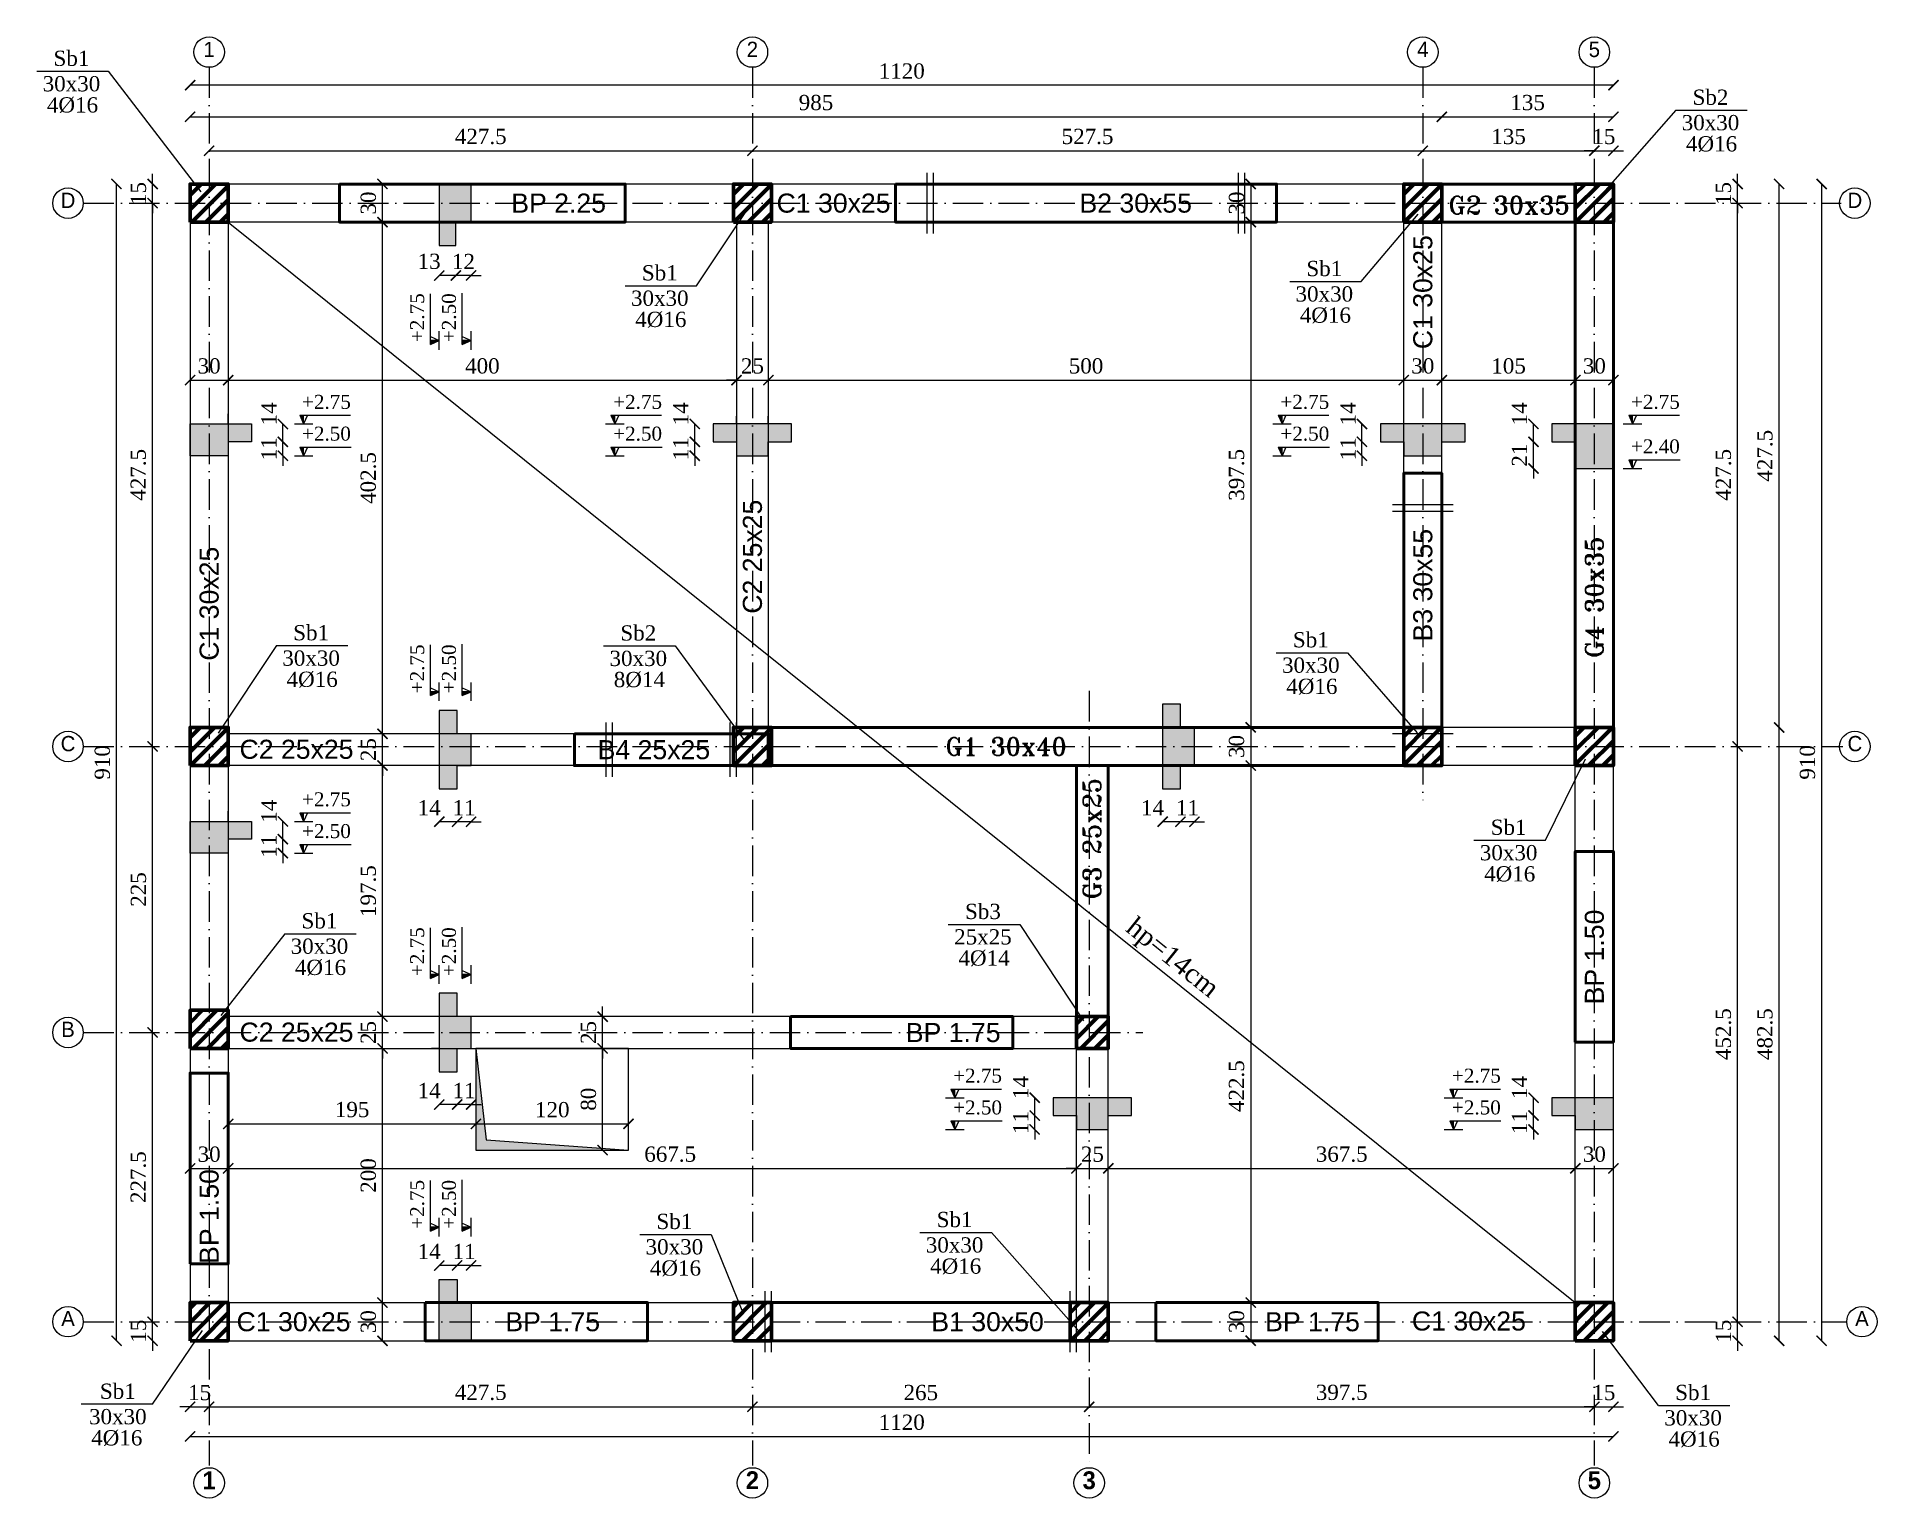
# Model space of a CAD drawing. Header units: millimetres. Extents: x 101328 to 154515, y -615720 to -604223.
# Drawn here: x 101328 to 115810, y -615720 to -604223 of the extents above; entities that cross this region are included whole.
import ezdxf
from ezdxf.enums import TextEntityAlignment as Align

# ---------------------------------------------------------------- set-up
doc = ezdxf.new("R2010")
doc.units = ezdxf.units.MM
doc.header["$PDMODE"] = 2
doc.header["$PDSIZE"] = 50
doc.linetypes.add('ACAD_ISO10W100', pattern=[18, 12, -3, 0, -3])
doc.layers.get('0').update_dxf_attribs({"lineweight": 15})
doc.layers.get('Defpoints').update_dxf_attribs({"color": 4})
for name, color, linetype, lineweight in [('Axe', 1, 'ACAD_ISO10W100', 18), ('Centuri', 7, 'Continuous', 15), ('Cofrag', 21, 'Continuous', 15), ('Cote', 7, 'Continuous', 18), ('Grinzi', 2, 'Continuous', 50), ('Stalpi', 11, 'Continuous', 60), ('Stalpi notatii', 4, 'Continuous', 20)]:
    doc.layers.add(name, color=color, linetype=linetype, lineweight=lineweight)
doc.layers.add('Markers', color=7, linetype='Continuous')
doc.layers.add('NEVAZUT', color=51, linetype='Continuous', lineweight=15, plot=False)
doc.styles.add('arial r150', font='arial.ttf', dxfattribs={"height": 150})
doc.styles.add('cezar', font='times.ttf')
doc.styles.add('GENERATED_STYLE_4', font='BELLB.TTF')
doc.styles.add('Roman Triplex', font='romant.shx')
doc.styles.add('WMF-Times New Roman0', font='times.ttf')
doc.dimstyles.new('Centimetri 50', dxfattribs={"dimtxt": 120, "dimasz": 80, "dimexe": 1, "dimexo": 1, "dimgap": 50, "dimtad": 1, "dimdec": 0, "dimlfac": 0.1, "dimdsep": 46, "dimtxsty": 'WMF-Times New Roman0', "dimblk": 'ARCHTICK', "dimcen": 40, "dimse1": 1, "dimse2": 1, "dimclrd": 256, "dimclre": 256, "dimclrt": 256, "dimadec": 0, "dimazin": 2, "dimtp": 0.1, "dimtm": 0.1, "dimtfac": 0.71, "dimtdec": 0, "dimtix": 1, "dimtmove": 0, "dimatfit": 3, "dimfxl": 1, "dimlwd": -1, "dimlwe": -1, "dimarcsym": 0})
doc.dimstyles.new('Centimetri 50 cu virgula', dxfattribs={"dimtxt": 120, "dimasz": 80, "dimexe": 1, "dimexo": 1, "dimgap": 50, "dimtad": 1, "dimdec": 1, "dimlfac": 0.1, "dimzin": 12, "dimdsep": 46, "dimtxsty": 'WMF-Times New Roman0', "dimblk": 'ARCHTICK', "dimcen": 0, "dimse1": 1, "dimse2": 1, "dimclrd": 256, "dimclre": 256, "dimclrt": 256, "dimadec": 0, "dimazin": 3, "dimtp": 0.1, "dimtm": 0.1, "dimtfac": 0.71, "dimtdec": 1, "dimtix": 1, "dimtmove": 0, "dimatfit": 3, "dimfxl": 1, "dimlwd": -1, "dimlwe": -1, "dimarcsym": 0})
pattern_1 = [(45, (-30521.63, -2480.97), (-56.126601, 56.126601), [])]

msp = doc.modelspace()

# ---------------------------------------------------------------- texts
at = {"style": 'WMF-Times New Roman0'}
msp.add_text('hp=14cm', height=150, rotation=321.274335, dxfattribs=at).set_placement((109887.42, -611253.07))
at = {"layer": 'Axe', "color": 0, "linetype": 'ByBlock', "attachment_point": 5}
for s, insert, char_height, style in [('\\A1;1', (102683.75, -604322.7), 120, 'GENERATED_STYLE_4'), ('\\A1;2', (106958.75, -604321.77), 120, 'GENERATED_STYLE_4'), ('\\A1;4', (112233.75, -604322.54), 120, 'GENERATED_STYLE_4'), ('\\A1;5', (113583.75, -604323.09), 120, 'GENERATED_STYLE_4'), ('\\A1;D', (101573.4, -605509.67), 120, 'GENERATED_STYLE_4'), ('\\A1;D', (115633.92, -605509.67), 120, 'GENERATED_STYLE_4'), ('\\A1;C', (101573.4, -609784.18), 120, 'GENERATED_STYLE_4'), ('\\A1;C', (115633.92, -609784.18), 120, 'GENERATED_STYLE_4'), ('\\A1;B', (101573.4, -612031.38), 120, 'GENERATED_STYLE_4'), ('\\A1;A', (101573.4, -614305.98), 120, 'GENERATED_STYLE_4'), ('\\A1;A', (115689.51, -614305.98), 120, 'GENERATED_STYLE_4'), ('\\A1;{\\fBell MT|b1|i0|c0|p18;1}', (102683.75, -615579), 140, 'WMF-Times New Roman0'), ('\\A1;{\\fBell MT|b1|i0|c0|p18;2}', (106958.75, -615578.07), 140, 'WMF-Times New Roman0'), ('\\A1;{\\fBell MT|b1|i0|c0|p18;3}', (109608.75, -615579.62), 140, 'WMF-Times New Roman0'), ('\\A1;{\\fBell MT|b1|i0|c0|p18;5}', (113583.75, -615579.39), 140, 'WMF-Times New Roman0')]:
    msp.add_mtext(s, dxfattribs=dict(at, insert=insert, char_height=char_height, style=style))
at = {"layer": 'Cofrag', "style": 'cezar'}
for s, p in [('+2.75', (104408.82, -606433.08)), ('+2.50', (104658.82, -606433.08)), ('+2.75', (104408.82, -609195.57)), ('+2.50', (104658.82, -609195.57)), ('+2.75', (104408.82, -611420.57)), ('+2.50', (104658.82, -611420.57)), ('+2.75', (104408.82, -613408.05)), ('+2.50', (104658.82, -613408.05))]:
    msp.add_text(s, height=110, rotation=90, dxfattribs=at).set_placement(p, align=Align.BOTTOM_CENTER)
for s, p in [('+2.75', (103606.96, -607183.01)), ('+2.75', (106055.61, -607183.01)), ('+2.75', (111305.61, -607183.01)), ('+2.75', (114064.31, -607183.01)), ('+2.50', (103606.96, -607433.01)), ('+2.50', (106055.61, -607433.01)), ('+2.50', (111305.61, -607433.01)), ('+2.40', (114064.31, -607533.01)), ('+2.75', (103606.96, -610309.49)), ('+2.50', (103606.96, -610559.49)), ('+2.75', (108730.61, -612483.69)), ('+2.75', (112655.61, -612483.69)), ('+2.50', (108730.61, -612733.69)), ('+2.50', (112655.61, -612733.69))]:
    msp.add_text(s, height=110, dxfattribs=at).set_placement(p, align=Align.BOTTOM_CENTER)
at = {"layer": 'Markers', "color": 4, "ltscale": 1.5, "style": 'arial r150'}
for s, p in [('BP 2.25', (105434.01, -605531.26)), ('BP 1.75', (108538.54, -612056.26)), ('BP 1.75', (105387.3, -614331.26)), ('BP 1.75', (111366.32, -614331.26))]:
    msp.add_text(s, height=150, dxfattribs=at).set_placement(p, align=Align.MIDDLE_CENTER)
at = {"layer": 'Markers', "style": 'arial r150'}
for s, p in [('C1 30x25', (107597.42, -605531.26)), ('C2 25x25', (103371.55, -609827.98)), ('C2 25x25', (103371.55, -612052.98)), ('C1 30x25', (103348.43, -614331.26)), ('C1 30x25', (112596.76, -614325.87))]:
    msp.add_text(s, height=150, dxfattribs=at).set_placement(p, align=Align.MIDDLE_CENTER)
at = {"layer": 'Markers', "color": 3, "ltscale": 1.5, "style": 'arial r150'}
for s, p in [('B2 30x55', (109974.97, -605531.26)), ('B4 25x25', (106183.51, -609831.26)), ('B1 30x50', (108809.26, -614331.26))]:
    msp.add_text(s, height=150, dxfattribs=at).set_placement(p, align=Align.MIDDLE_CENTER)
at = {"layer": 'Markers', "color": 6, "style": 'Roman Triplex'}
for s, p in [('G2 30x35', (112913.24, -605547.16)), ('G1 30x40', (108954.59, -609806.26))]:
    msp.add_text(s, height=140, dxfattribs=at).set_placement(p, align=Align.MIDDLE_CENTER)
at = {"layer": 'Markers', "style": 'arial r150'}
for s, p in [('C1 30x25', (112233.75, -606232.4)), ('C2 25x25', (106958.75, -608313.19)), ('C1 30x25', (102683.75, -608683.02))]:
    msp.add_text(s, height=150, rotation=90, dxfattribs=at).set_placement(p, align=Align.MIDDLE_CENTER)
at = {"layer": 'Markers', "color": 3, "ltscale": 1.5, "style": 'arial r150'}
msp.add_text('B3 30x55', height=150, rotation=90, dxfattribs=at).set_placement((112233.75, -608537.29), align=Align.MIDDLE_CENTER)
at = {"layer": 'Markers', "color": 6, "style": 'Roman Triplex'}
for s, p in [('G4 30x35', (113583.75, -608632.63)), ('G3 25x25', (109631.12, -610531.6))]:
    msp.add_text(s, height=140, rotation=90, dxfattribs=at).set_placement(p, align=Align.MIDDLE_CENTER)
at = {"layer": 'Markers', "color": 4, "ltscale": 1.5, "style": 'arial r150'}
for p in [(113583.75, -611462.12), (102683.75, -613503.65)]:
    msp.add_text('BP 1.50', height=150, rotation=90, dxfattribs=at).set_placement(p, align=Align.MIDDLE_CENTER)
at = {"layer": 'NEVAZUT', "color": 3, "ltscale": 1.5, "char_height": 120, "width": 442.9704, "attachment_point": 5, "style": 'WMF-Times New Roman0'}
for s, insert in [('4%%C16', (101608.88, -604761.14)), ('4%%C16', (114506.16, -605067.34)), ('4%%C16', (106238.22, -606448.49)), ('4%%C16', (111467.41, -606414.84)), ('4%%C16', (103494.69, -609279.69)), ('{\\C1;8%%C14}', (106069.26, -609281.84)), ('4%%C16', (111361.16, -609335.22)), ('4%%C16', (112917.6, -610810.41)), ('{\\C1;4%%C14}', (108781.05, -611472.47)), ('4%%C16', (103560.43, -611546.11)), ('4%%C16', (106353.21, -613911.05)), ('4%%C16', (108558.05, -613896.05)), ('4%%C16', (101957.18, -615247.05)), ('4%%C16', (114369.13, -615256.47))]:
    msp.add_mtext(s, dxfattribs=dict(at, insert=insert))
at = {"layer": 'Stalpi notatii', "ltscale": 1.5, "char_height": 120, "width": 442.9704, "attachment_point": 5, "style": 'WMF-Times New Roman0'}
for s, insert in [('Sb1\\P{\\fTimes New Roman|b0|i0|c238|p18;30x30}', (101600.59, -604493.09)), ('Sb2\\P{\\fTimes New Roman|b0|i0|c238|p18;30x30}', (114497.88, -604799.29)), ('Sb1\\P{\\fTimes New Roman|b0|i0|c238|p18;30x30}', (106229.94, -606180.45)), ('Sb1\\P{\\fTimes New Roman|b0|i0|c238|p18;30x30}', (111459.13, -606146.79)), ('Sb1\\P{\\fTimes New Roman|b0|i0|c238|p18;30x30}', (103486.41, -609011.64)), ('Sb2\\P30x30', (106060.98, -609013.79)), ('Sb1\\P{\\fTimes New Roman|b0|i0|c238|p18;30x30}', (111352.88, -609067.18)), ('Sb1\\P{\\fTimes New Roman|b0|i0|c238|p18;30x30}', (112909.32, -610542.36)), ('Sb1\\P{\\fTimes New Roman|b0|i0|c238|p18;30x30}', (103552.15, -611278.06)), ('Sb3\\P25x25', (108772.77, -611204.42)), ('Sb1\\P{\\fTimes New Roman|b0|i0|c238|p18;30x30}', (106344.93, -613643)), ('Sb1\\P{\\fTimes New Roman|b0|i0|c238|p18;30x30}', (108549.77, -613628)), ('Sb1\\P{\\fTimes New Roman|b0|i0|c238|p18;30x30}', (101965.46, -614979)), ('Sb1\\P{\\fTimes New Roman|b0|i0|c238|p18;30x30}', (114360.85, -614988.42))]:
    msp.add_mtext(s, dxfattribs=dict(at, insert=insert))

# ---------------------------------------------------------------- blocks, each defined once
blk = doc.blocks.new('_ArchTick')
at = {"color": 0, "linetype": 'ByBlock', "const_width": 0.15}
blk.add_lwpolyline([(-0.5, -0.5), (0.5, 0.5)], dxfattribs=at)
blk = doc.blocks.new('*D7329')
at = {"layer": 'Cote', "ltscale": 1.5, "transparency": 16777216}
for p, q in [((102534, -615000), (102454, -615000)), ((102534, -615000), (102684, -615000)), ((102684, -615000), (102764, -615000))]:
    blk.add_line(p, q, dxfattribs=at)
at = {"layer": 'Defpoints', "color": 0, "ltscale": 1.5, "transparency": 16777216}
for p in [(102534, -614481), (102684, -615000), (102684, -615462)]:
    blk.add_point(p, dxfattribs=at)
at = {"layer": 'Cote', "ltscale": 1.5, "transparency": 16777216, "xscale": 80, "yscale": 80, "zscale": 80}
blk.add_blockref('_ArchTick', (102534, -615000), dxfattribs=at)
at = {"layer": 'Cote', "ltscale": 1.5, "transparency": 16777216, "xscale": 80, "yscale": 80, "zscale": 80, "rotation": 180}
blk.add_blockref('_ArchTick', (102684, -615000), dxfattribs=at)
at = {"layer": 'Cote', "ltscale": 1.5, "transparency": 16777216, "insert": (102609, -614889), "char_height": 120, "attachment_point": 5, "style": 'WMF-Times New Roman0'}
blk.add_mtext('15', dxfattribs=at)
blk = doc.blocks.new('*D7330')
at = {"layer": 'Cote', "ltscale": 1.5, "transparency": 16777216}
blk.add_line((102684, -615000), (106959, -615000), dxfattribs=at)
at = {"layer": 'Defpoints', "color": 0, "ltscale": 1.5, "transparency": 16777216}
for p in [(106959, -615000), (102684, -615462), (106959, -615461)]:
    blk.add_point(p, dxfattribs=at)
at = {"layer": 'Cote', "ltscale": 1.5, "transparency": 16777216, "xscale": 80, "yscale": 80, "zscale": 80, "rotation": 180}
blk.add_blockref('_ArchTick', (102684, -615000), dxfattribs=at)
at = {"layer": 'Cote', "ltscale": 1.5, "transparency": 16777216, "xscale": 80, "yscale": 80, "zscale": 80}
blk.add_blockref('_ArchTick', (106959, -615000), dxfattribs=at)
at = {"layer": 'Cote', "ltscale": 1.5, "transparency": 16777216, "insert": (104821, -614888), "char_height": 120, "attachment_point": 5, "style": 'WMF-Times New Roman0'}
blk.add_mtext('427.5', dxfattribs=at)
blk = doc.blocks.new('*D7331')
at = {"layer": 'Cote', "ltscale": 1.5, "transparency": 16777216}
blk.add_line((106959, -615000), (109609, -615000), dxfattribs=at)
at = {"layer": 'Defpoints', "color": 0, "ltscale": 1.5, "transparency": 16777216}
for p in [(109609, -615000), (106959, -615461), (109609, -615462)]:
    blk.add_point(p, dxfattribs=at)
at = {"layer": 'Cote', "ltscale": 1.5, "transparency": 16777216, "xscale": 80, "yscale": 80, "zscale": 80, "rotation": 180}
blk.add_blockref('_ArchTick', (106959, -615000), dxfattribs=at)
at = {"layer": 'Cote', "ltscale": 1.5, "transparency": 16777216, "xscale": 80, "yscale": 80, "zscale": 80}
blk.add_blockref('_ArchTick', (109609, -615000), dxfattribs=at)
at = {"layer": 'Cote', "ltscale": 1.5, "transparency": 16777216, "insert": (108284, -614889), "char_height": 120, "attachment_point": 5, "style": 'WMF-Times New Roman0'}
blk.add_mtext('265', dxfattribs=at)
blk = doc.blocks.new('*D7332')
at = {"layer": 'Cote', "ltscale": 1.5, "transparency": 16777216}
blk.add_line((109609, -615000), (113584, -615000), dxfattribs=at)
at = {"layer": 'Defpoints', "color": 0, "ltscale": 1.5, "transparency": 16777216}
for p in [(113584, -615000), (109609, -615462), (113584, -615462)]:
    blk.add_point(p, dxfattribs=at)
at = {"layer": 'Cote', "ltscale": 1.5, "transparency": 16777216, "xscale": 80, "yscale": 80, "zscale": 80, "rotation": 180}
blk.add_blockref('_ArchTick', (109609, -615000), dxfattribs=at)
at = {"layer": 'Cote', "ltscale": 1.5, "transparency": 16777216, "xscale": 80, "yscale": 80, "zscale": 80}
blk.add_blockref('_ArchTick', (113584, -615000), dxfattribs=at)
at = {"layer": 'Cote', "ltscale": 1.5, "transparency": 16777216, "insert": (111596, -614888), "char_height": 120, "attachment_point": 5, "style": 'WMF-Times New Roman0'}
blk.add_mtext('397.5', dxfattribs=at)
blk = doc.blocks.new('*D7333')
at = {"layer": 'Cote', "ltscale": 1.5, "transparency": 16777216}
for p, q in [((113584, -615000), (113504, -615000)), ((113584, -615000), (113734, -615000)), ((113734, -615000), (113814, -615000))]:
    blk.add_line(p, q, dxfattribs=at)
at = {"layer": 'Defpoints', "color": 0, "ltscale": 1.5, "transparency": 16777216}
for p in [(113734, -614481), (113734, -615000), (113584, -615462)]:
    blk.add_point(p, dxfattribs=at)
at = {"layer": 'Cote', "ltscale": 1.5, "transparency": 16777216, "xscale": 80, "yscale": 80, "zscale": 80}
blk.add_blockref('_ArchTick', (113584, -615000), dxfattribs=at)
at = {"layer": 'Cote', "ltscale": 1.5, "transparency": 16777216, "xscale": 80, "yscale": 80, "zscale": 80, "rotation": 180}
blk.add_blockref('_ArchTick', (113734, -615000), dxfattribs=at)
at = {"layer": 'Cote', "ltscale": 1.5, "transparency": 16777216, "insert": (113659, -614889), "char_height": 120, "attachment_point": 5, "style": 'WMF-Times New Roman0'}
blk.add_mtext('15', dxfattribs=at)
blk = doc.blocks.new('*D7334')
at = {"layer": 'Cote', "ltscale": 1.5, "transparency": 16777216}
blk.add_line((102534, -615234), (113734, -615234), dxfattribs=at)
at = {"layer": 'Defpoints', "color": 0, "ltscale": 1.5, "transparency": 16777216}
for p in [(102534, -614481), (113734, -614481), (113734, -615234)]:
    blk.add_point(p, dxfattribs=at)
at = {"layer": 'Cote', "ltscale": 1.5, "transparency": 16777216, "xscale": 80, "yscale": 80, "zscale": 80, "rotation": 180}
blk.add_blockref('_ArchTick', (102534, -615234), dxfattribs=at)
at = {"layer": 'Cote', "ltscale": 1.5, "transparency": 16777216, "xscale": 80, "yscale": 80, "zscale": 80}
blk.add_blockref('_ArchTick', (113734, -615234), dxfattribs=at)
at = {"layer": 'Cote', "ltscale": 1.5, "transparency": 16777216, "insert": (108134, -615123), "char_height": 120, "attachment_point": 5, "style": 'WMF-Times New Roman0'}
blk.add_mtext('1120', dxfattribs=at)
blk = doc.blocks.new('*D7335')
at = {"layer": 'Cote', "ltscale": 1.5, "transparency": 16777216}
blk.add_line((114711, -614331), (114711, -609806), dxfattribs=at)
at = {"layer": 'Defpoints', "color": 0, "ltscale": 1.5, "transparency": 16777216}
for p in [(114711, -609806), (115539, -609806), (115570, -614331)]:
    blk.add_point(p, dxfattribs=at)
at = {"layer": 'Cote', "ltscale": 1.5, "transparency": 16777216, "xscale": 80, "yscale": 80, "zscale": 80}
for p, rotation in [((114711, -609806), 90), ((114711, -614331), 270)]:
    blk.add_blockref('_ArchTick', p, dxfattribs=dict(at, rotation=rotation))
at = {"layer": 'Cote', "ltscale": 1.5, "transparency": 16777216, "insert": (114600, -612069), "char_height": 120, "attachment_point": 5, "rotation": 90, "style": 'WMF-Times New Roman0'}
blk.add_mtext('452.5', dxfattribs=at)
blk = doc.blocks.new('*D7336')
at = {"layer": 'Cote', "ltscale": 1.5, "transparency": 16777216}
blk.add_line((114711, -609806), (114711, -605531), dxfattribs=at)
at = {"layer": 'Defpoints', "color": 0, "ltscale": 1.5, "transparency": 16777216}
for p in [(114711, -605531), (115527, -605531), (115539, -609806)]:
    blk.add_point(p, dxfattribs=at)
at = {"layer": 'Cote', "ltscale": 1.5, "transparency": 16777216, "xscale": 80, "yscale": 80, "zscale": 80}
for p, rotation in [((114711, -605531), 90), ((114711, -609806), 270)]:
    blk.add_blockref('_ArchTick', p, dxfattribs=dict(at, rotation=rotation))
at = {"layer": 'Cote', "ltscale": 1.5, "transparency": 16777216, "insert": (114600, -607669), "char_height": 120, "attachment_point": 5, "rotation": 90, "style": 'WMF-Times New Roman0'}
blk.add_mtext('427.5', dxfattribs=at)
blk = doc.blocks.new('*D7337')
at = {"layer": 'Cote', "ltscale": 1.5, "transparency": 16777216}
for p, q in [((114711, -614331), (114711, -614251)), ((114711, -614481), (114711, -614331)), ((114711, -614481), (114711, -614561))]:
    blk.add_line(p, q, dxfattribs=at)
at = {"layer": 'Defpoints', "color": 0, "ltscale": 1.5, "transparency": 16777216}
for p in [(113734, -614331), (114711, -614331), (113734, -614481)]:
    blk.add_point(p, dxfattribs=at)
at = {"layer": 'Cote', "ltscale": 1.5, "transparency": 16777216, "xscale": 80, "yscale": 80, "zscale": 80}
for p, rotation in [((114711, -614331), 270), ((114711, -614481), 90)]:
    blk.add_blockref('_ArchTick', p, dxfattribs=dict(at, rotation=rotation))
at = {"layer": 'Cote', "ltscale": 1.5, "transparency": 16777216, "insert": (114600, -614406), "char_height": 120, "attachment_point": 5, "rotation": 90, "style": 'WMF-Times New Roman0'}
blk.add_mtext('15', dxfattribs=at)
blk = doc.blocks.new('*D7338')
at = {"layer": 'Cote', "ltscale": 1.5, "transparency": 16777216}
blk.add_line((115038, -614481), (115038, -609656), dxfattribs=at)
at = {"layer": 'Defpoints', "color": 0, "ltscale": 1.5, "transparency": 16777216}
for p in [(113734, -609656), (115038, -609656), (113734, -614481)]:
    blk.add_point(p, dxfattribs=at)
at = {"layer": 'Cote', "ltscale": 1.5, "transparency": 16777216, "xscale": 80, "yscale": 80, "zscale": 80}
for p, rotation in [((115038, -609656), 90), ((115038, -614481), 270)]:
    blk.add_blockref('_ArchTick', p, dxfattribs=dict(at, rotation=rotation))
at = {"layer": 'Cote', "ltscale": 1.5, "transparency": 16777216, "insert": (114927, -612069), "char_height": 120, "attachment_point": 5, "rotation": 90, "style": 'WMF-Times New Roman0'}
blk.add_mtext('482.5', dxfattribs=at)
blk = doc.blocks.new('*D7339')
at = {"layer": 'Cote', "ltscale": 1.5, "transparency": 16777216}
blk.add_line((115038, -609656), (115038, -605381), dxfattribs=at)
at = {"layer": 'Defpoints', "color": 0, "ltscale": 1.5, "transparency": 16777216}
for p in [(113734, -605381), (115038, -605381), (113734, -609656)]:
    blk.add_point(p, dxfattribs=at)
at = {"layer": 'Cote', "ltscale": 1.5, "transparency": 16777216, "xscale": 80, "yscale": 80, "zscale": 80}
for p, rotation in [((115038, -605381), 90), ((115038, -609656), 270)]:
    blk.add_blockref('_ArchTick', p, dxfattribs=dict(at, rotation=rotation))
at = {"layer": 'Cote', "ltscale": 1.5, "transparency": 16777216, "insert": (114927, -607519), "char_height": 120, "attachment_point": 5, "rotation": 90, "style": 'WMF-Times New Roman0'}
blk.add_mtext('427.5', dxfattribs=at)
blk = doc.blocks.new('*D7340')
at = {"layer": 'Cote', "ltscale": 1.5, "transparency": 16777216}
blk.add_line((115372, -605381), (115372, -614481), dxfattribs=at)
at = {"layer": 'Defpoints', "color": 0, "ltscale": 1.5, "transparency": 16777216}
for p in [(113434, -605381), (113434, -614481), (115372, -614481)]:
    blk.add_point(p, dxfattribs=at)
at = {"layer": 'Cote', "ltscale": 1.5, "transparency": 16777216, "xscale": 80, "yscale": 80, "zscale": 80}
for p, rotation in [((115372, -605381), 90), ((115372, -614481), 270)]:
    blk.add_blockref('_ArchTick', p, dxfattribs=dict(at, rotation=rotation))
at = {"layer": 'Cote', "ltscale": 1.5, "transparency": 16777216, "insert": (115261, -609931), "char_height": 120, "attachment_point": 5, "rotation": 90, "style": 'WMF-Times New Roman0'}
blk.add_mtext('910', dxfattribs=at)
blk = doc.blocks.new('*D7341')
at = {"layer": 'Cote', "ltscale": 1.5, "transparency": 16777216}
for p, q in [((114711, -605381), (114711, -605301)), ((114711, -605531), (114711, -605381)), ((114711, -605531), (114711, -605611))]:
    blk.add_line(p, q, dxfattribs=at)
at = {"layer": 'Defpoints', "color": 0, "ltscale": 1.5, "transparency": 16777216}
for p in [(113434, -605381), (114711, -605381), (113434, -605531)]:
    blk.add_point(p, dxfattribs=at)
at = {"layer": 'Cote', "ltscale": 1.5, "transparency": 16777216, "xscale": 80, "yscale": 80, "zscale": 80}
for p, rotation in [((114711, -605381), 270), ((114711, -605531), 90)]:
    blk.add_blockref('_ArchTick', p, dxfattribs=dict(at, rotation=rotation))
at = {"layer": 'Cote', "ltscale": 1.5, "transparency": 16777216, "insert": (114600, -605456), "char_height": 120, "attachment_point": 5, "rotation": 90, "style": 'WMF-Times New Roman0'}
blk.add_mtext('15', dxfattribs=at)
blk = doc.blocks.new('*D7342')
at = {"layer": 'Cote', "ltscale": 1.5, "transparency": 16777216}
blk.add_line((102684, -605119), (106959, -605119), dxfattribs=at)
at = {"layer": 'Defpoints', "color": 0, "ltscale": 1.5, "transparency": 16777216}
for p in [(102684, -604463), (106959, -604463), (106959, -605119)]:
    blk.add_point(p, dxfattribs=at)
at = {"layer": 'Cote', "ltscale": 1.5, "transparency": 16777216, "xscale": 80, "yscale": 80, "zscale": 80, "rotation": 180}
blk.add_blockref('_ArchTick', (102684, -605119), dxfattribs=at)
at = {"layer": 'Cote', "ltscale": 1.5, "transparency": 16777216, "xscale": 80, "yscale": 80, "zscale": 80}
blk.add_blockref('_ArchTick', (106959, -605119), dxfattribs=at)
at = {"layer": 'Cote', "ltscale": 1.5, "transparency": 16777216, "insert": (104821, -605008), "char_height": 120, "attachment_point": 5, "style": 'WMF-Times New Roman0'}
blk.add_mtext('427.5', dxfattribs=at)
blk = doc.blocks.new('*D7343')
at = {"layer": 'Cote', "ltscale": 1.5, "transparency": 16777216}
blk.add_line((106959, -605119), (112234, -605119), dxfattribs=at)
at = {"layer": 'Defpoints', "color": 0, "ltscale": 1.5, "transparency": 16777216}
for p in [(106959, -604463), (112234, -604463), (112234, -605119)]:
    blk.add_point(p, dxfattribs=at)
at = {"layer": 'Cote', "ltscale": 1.5, "transparency": 16777216, "xscale": 80, "yscale": 80, "zscale": 80, "rotation": 180}
blk.add_blockref('_ArchTick', (106959, -605119), dxfattribs=at)
at = {"layer": 'Cote', "ltscale": 1.5, "transparency": 16777216, "xscale": 80, "yscale": 80, "zscale": 80}
blk.add_blockref('_ArchTick', (112234, -605119), dxfattribs=at)
at = {"layer": 'Cote', "ltscale": 1.5, "transparency": 16777216, "insert": (109596, -605008), "char_height": 120, "attachment_point": 5, "style": 'WMF-Times New Roman0'}
blk.add_mtext('527.5', dxfattribs=at)
blk = doc.blocks.new('*D7344')
at = {"layer": 'Cote', "ltscale": 1.5, "transparency": 16777216}
blk.add_line((112234, -605119), (113584, -605119), dxfattribs=at)
at = {"layer": 'Defpoints', "color": 0, "ltscale": 1.5, "transparency": 16777216}
for p in [(112234, -604463), (113584, -604463), (113584, -605119)]:
    blk.add_point(p, dxfattribs=at)
at = {"layer": 'Cote', "ltscale": 1.5, "transparency": 16777216, "xscale": 80, "yscale": 80, "zscale": 80, "rotation": 180}
blk.add_blockref('_ArchTick', (112234, -605119), dxfattribs=at)
at = {"layer": 'Cote', "ltscale": 1.5, "transparency": 16777216, "xscale": 80, "yscale": 80, "zscale": 80}
blk.add_blockref('_ArchTick', (113584, -605119), dxfattribs=at)
at = {"layer": 'Cote', "ltscale": 1.5, "transparency": 16777216, "insert": (112909, -605008), "char_height": 120, "attachment_point": 5, "style": 'WMF-Times New Roman0'}
blk.add_mtext('135', dxfattribs=at)
blk = doc.blocks.new('*D7345')
at = {"layer": 'Cote', "ltscale": 1.5, "transparency": 16777216}
blk.add_line((102534, -604852), (112384, -604852), dxfattribs=at)
at = {"layer": 'Defpoints', "color": 0, "ltscale": 1.5, "transparency": 16777216}
for p in [(112384, -604852), (102534, -605381), (112384, -605381)]:
    blk.add_point(p, dxfattribs=at)
at = {"layer": 'Cote', "ltscale": 1.5, "transparency": 16777216, "xscale": 80, "yscale": 80, "zscale": 80, "rotation": 180}
blk.add_blockref('_ArchTick', (102534, -604852), dxfattribs=at)
at = {"layer": 'Cote', "ltscale": 1.5, "transparency": 16777216, "xscale": 80, "yscale": 80, "zscale": 80}
blk.add_blockref('_ArchTick', (112384, -604852), dxfattribs=at)
at = {"layer": 'Cote', "ltscale": 1.5, "transparency": 16777216, "insert": (107459, -604741), "char_height": 120, "attachment_point": 5, "style": 'WMF-Times New Roman0'}
blk.add_mtext('985', dxfattribs=at)
blk = doc.blocks.new('*D7346')
at = {"layer": 'Cote', "ltscale": 1.5, "transparency": 16777216}
blk.add_line((112384, -604852), (113734, -604852), dxfattribs=at)
at = {"layer": 'Defpoints', "color": 0, "ltscale": 1.5, "transparency": 16777216}
for p in [(113734, -604852), (112384, -605381), (113734, -605381)]:
    blk.add_point(p, dxfattribs=at)
at = {"layer": 'Cote', "ltscale": 1.5, "transparency": 16777216, "xscale": 80, "yscale": 80, "zscale": 80, "rotation": 180}
blk.add_blockref('_ArchTick', (112384, -604852), dxfattribs=at)
at = {"layer": 'Cote', "ltscale": 1.5, "transparency": 16777216, "xscale": 80, "yscale": 80, "zscale": 80}
blk.add_blockref('_ArchTick', (113734, -604852), dxfattribs=at)
at = {"layer": 'Cote', "ltscale": 1.5, "transparency": 16777216, "insert": (113059, -604741), "char_height": 120, "attachment_point": 5, "style": 'WMF-Times New Roman0'}
blk.add_mtext('135', dxfattribs=at)
blk = doc.blocks.new('*D7347')
at = {"layer": 'Cote', "ltscale": 1.5, "transparency": 16777216}
blk.add_line((113734, -604604), (102534, -604604), dxfattribs=at)
at = {"layer": 'Defpoints', "color": 0, "ltscale": 1.5, "transparency": 16777216}
for p in [(102534, -604604), (102534, -605681), (113734, -605681)]:
    blk.add_point(p, dxfattribs=at)
at = {"layer": 'Cote', "ltscale": 1.5, "transparency": 16777216, "xscale": 80, "yscale": 80, "zscale": 80, "rotation": 180}
blk.add_blockref('_ArchTick', (102534, -604604), dxfattribs=at)
at = {"layer": 'Cote', "ltscale": 1.5, "transparency": 16777216, "xscale": 80, "yscale": 80, "zscale": 80}
blk.add_blockref('_ArchTick', (113734, -604604), dxfattribs=at)
at = {"layer": 'Cote', "ltscale": 1.5, "transparency": 16777216, "insert": (108134, -604493), "char_height": 120, "attachment_point": 5, "style": 'WMF-Times New Roman0'}
blk.add_mtext('1120', dxfattribs=at)
blk = doc.blocks.new('*D7348')
at = {"layer": 'Cote', "ltscale": 1.5, "transparency": 16777216}
for p, q in [((113584, -605119), (113504, -605119)), ((113584, -605119), (113734, -605119)), ((113734, -605119), (113814, -605119))]:
    blk.add_line(p, q, dxfattribs=at)
at = {"layer": 'Defpoints', "color": 0, "ltscale": 1.5, "transparency": 16777216}
for p in [(113734, -605119), (113584, -605381), (113734, -605381)]:
    blk.add_point(p, dxfattribs=at)
at = {"layer": 'Cote', "ltscale": 1.5, "transparency": 16777216, "xscale": 80, "yscale": 80, "zscale": 80}
blk.add_blockref('_ArchTick', (113584, -605119), dxfattribs=at)
at = {"layer": 'Cote', "ltscale": 1.5, "transparency": 16777216, "xscale": 80, "yscale": 80, "zscale": 80, "rotation": 180}
blk.add_blockref('_ArchTick', (113734, -605119), dxfattribs=at)
at = {"layer": 'Cote', "ltscale": 1.5, "transparency": 16777216, "insert": (113659, -605008), "char_height": 120, "attachment_point": 5, "style": 'WMF-Times New Roman0'}
blk.add_mtext('15', dxfattribs=at)
blk = doc.blocks.new('*D7349')
at = {"layer": 'Cote', "ltscale": 1.5, "transparency": 16777216}
for p, q in [((102239, -614331), (102239, -614251)), ((102239, -614481), (102239, -614331)), ((102239, -614481), (102239, -614561))]:
    blk.add_line(p, q, dxfattribs=at)
at = {"layer": 'Defpoints', "color": 0, "ltscale": 1.5, "transparency": 16777216}
for p in [(101693, -614331), (102239, -614331), (102534, -614481)]:
    blk.add_point(p, dxfattribs=at)
at = {"layer": 'Cote', "ltscale": 1.5, "transparency": 16777216, "xscale": 80, "yscale": 80, "zscale": 80}
for p, rotation in [((102239, -614331), 270), ((102239, -614481), 90)]:
    blk.add_blockref('_ArchTick', p, dxfattribs=dict(at, rotation=rotation))
at = {"layer": 'Cote', "ltscale": 1.5, "transparency": 16777216, "insert": (102128, -614406), "char_height": 120, "attachment_point": 5, "rotation": 90, "style": 'WMF-Times New Roman0'}
blk.add_mtext('15', dxfattribs=at)
blk = doc.blocks.new('*D7350')
at = {"layer": 'Cote', "ltscale": 1.5, "transparency": 16777216}
blk.add_line((102239, -614331), (102239, -612056), dxfattribs=at)
at = {"layer": 'Defpoints', "color": 0, "ltscale": 1.5, "transparency": 16777216}
for p in [(101693, -612056), (102239, -612056), (101693, -614331)]:
    blk.add_point(p, dxfattribs=at)
at = {"layer": 'Cote', "ltscale": 1.5, "transparency": 16777216, "xscale": 80, "yscale": 80, "zscale": 80}
for p, rotation in [((102239, -612056), 90), ((102239, -614331), 270)]:
    blk.add_blockref('_ArchTick', p, dxfattribs=dict(at, rotation=rotation))
at = {"layer": 'Cote', "ltscale": 1.5, "transparency": 16777216, "insert": (102127, -613194), "char_height": 120, "attachment_point": 5, "rotation": 90, "style": 'WMF-Times New Roman0'}
blk.add_mtext('227.5', dxfattribs=at)
blk = doc.blocks.new('*D7351')
at = {"layer": 'Cote', "ltscale": 1.5, "transparency": 16777216}
blk.add_line((102239, -612056), (102239, -609806), dxfattribs=at)
at = {"layer": 'Defpoints', "color": 0, "ltscale": 1.5, "transparency": 16777216}
for p in [(101693, -609806), (102239, -609806), (101693, -612056)]:
    blk.add_point(p, dxfattribs=at)
at = {"layer": 'Cote', "ltscale": 1.5, "transparency": 16777216, "xscale": 80, "yscale": 80, "zscale": 80}
for p, rotation in [((102239, -609806), 90), ((102239, -612056), 270)]:
    blk.add_blockref('_ArchTick', p, dxfattribs=dict(at, rotation=rotation))
at = {"layer": 'Cote', "ltscale": 1.5, "transparency": 16777216, "insert": (102128, -610931), "char_height": 120, "attachment_point": 5, "rotation": 90, "style": 'WMF-Times New Roman0'}
blk.add_mtext('225', dxfattribs=at)
blk = doc.blocks.new('*D7352')
at = {"layer": 'Cote', "ltscale": 1.5, "transparency": 16777216}
blk.add_line((102239, -609806), (102239, -605531), dxfattribs=at)
at = {"layer": 'Defpoints', "color": 0, "ltscale": 1.5, "transparency": 16777216}
for p in [(101693, -605531), (102239, -605531), (101693, -609806)]:
    blk.add_point(p, dxfattribs=at)
at = {"layer": 'Cote', "ltscale": 1.5, "transparency": 16777216, "xscale": 80, "yscale": 80, "zscale": 80}
for p, rotation in [((102239, -605531), 90), ((102239, -609806), 270)]:
    blk.add_blockref('_ArchTick', p, dxfattribs=dict(at, rotation=rotation))
at = {"layer": 'Cote', "ltscale": 1.5, "transparency": 16777216, "insert": (102127, -607669), "char_height": 120, "attachment_point": 5, "rotation": 90, "style": 'WMF-Times New Roman0'}
blk.add_mtext('427.5', dxfattribs=at)
blk = doc.blocks.new('*D7353')
at = {"layer": 'Cote', "ltscale": 1.5, "transparency": 16777216}
for p, q in [((102239, -605381), (102239, -605301)), ((102239, -605531), (102239, -605381)), ((102239, -605531), (102239, -605611))]:
    blk.add_line(p, q, dxfattribs=at)
at = {"layer": 'Defpoints', "color": 0, "ltscale": 1.5, "transparency": 16777216}
for p in [(102239, -605381), (102534, -605381), (101693, -605531)]:
    blk.add_point(p, dxfattribs=at)
at = {"layer": 'Cote', "ltscale": 1.5, "transparency": 16777216, "xscale": 80, "yscale": 80, "zscale": 80}
for p, rotation in [((102239, -605381), 270), ((102239, -605531), 90)]:
    blk.add_blockref('_ArchTick', p, dxfattribs=dict(at, rotation=rotation))
at = {"layer": 'Cote', "ltscale": 1.5, "transparency": 16777216, "insert": (102128, -605456), "char_height": 120, "attachment_point": 5, "rotation": 90, "style": 'WMF-Times New Roman0'}
blk.add_mtext('15', dxfattribs=at)
blk = doc.blocks.new('*D7354')
at = {"layer": 'Cote', "ltscale": 1.5, "transparency": 16777216}
blk.add_line((101955, -614481), (101955, -605381), dxfattribs=at)
at = {"layer": 'Defpoints', "color": 0, "ltscale": 1.5, "transparency": 16777216}
for p in [(101955, -605381), (102534, -605381), (102534, -614481)]:
    blk.add_point(p, dxfattribs=at)
at = {"layer": 'Cote', "ltscale": 1.5, "transparency": 16777216, "xscale": 80, "yscale": 80, "zscale": 80}
for p, rotation in [((101955, -605381), 90), ((101955, -614481), 270)]:
    blk.add_blockref('_ArchTick', p, dxfattribs=dict(at, rotation=rotation))
at = {"layer": 'Cote', "ltscale": 1.5, "transparency": 16777216, "insert": (101844, -609931), "char_height": 120, "attachment_point": 5, "rotation": 90, "style": 'WMF-Times New Roman0'}
blk.add_mtext('910', dxfattribs=at)
blk = doc.blocks.new('*D7355')
at = {"layer": 'Cote', "ltscale": 1.5, "transparency": 16777216}
blk.add_line((102534, -606924), (102834, -606924), dxfattribs=at)
at = {"layer": 'Defpoints', "color": 0, "ltscale": 1.5, "transparency": 16777216}
for p in [(102534, -605381), (102834, -605681), (102834, -606924)]:
    blk.add_point(p, dxfattribs=at)
at = {"layer": 'Cote', "ltscale": 1.5, "transparency": 16777216, "xscale": 80, "yscale": 80, "zscale": 80, "rotation": 180}
blk.add_blockref('_ArchTick', (102534, -606924), dxfattribs=at)
at = {"layer": 'Cote', "ltscale": 1.5, "transparency": 16777216, "xscale": 80, "yscale": 80, "zscale": 80}
blk.add_blockref('_ArchTick', (102834, -606924), dxfattribs=at)
at = {"layer": 'Cote', "ltscale": 1.5, "transparency": 16777216, "insert": (102684, -606813), "char_height": 120, "attachment_point": 5, "style": 'WMF-Times New Roman0'}
blk.add_mtext('30', dxfattribs=at)
blk = doc.blocks.new('*D7356')
at = {"layer": 'Cote', "ltscale": 1.5, "transparency": 16777216}
blk.add_line((102834, -606924), (106834, -606924), dxfattribs=at)
at = {"layer": 'Defpoints', "color": 0, "ltscale": 1.5, "transparency": 16777216}
for p in [(102834, -605681), (106834, -605681), (106834, -606924)]:
    blk.add_point(p, dxfattribs=at)
at = {"layer": 'Cote', "ltscale": 1.5, "transparency": 16777216, "xscale": 80, "yscale": 80, "zscale": 80, "rotation": 180}
blk.add_blockref('_ArchTick', (102834, -606924), dxfattribs=at)
at = {"layer": 'Cote', "ltscale": 1.5, "transparency": 16777216, "xscale": 80, "yscale": 80, "zscale": 80}
blk.add_blockref('_ArchTick', (106834, -606924), dxfattribs=at)
at = {"layer": 'Cote', "ltscale": 1.5, "transparency": 16777216, "insert": (104834, -606813), "char_height": 120, "attachment_point": 5, "style": 'WMF-Times New Roman0'}
blk.add_mtext('400', dxfattribs=at)
blk = doc.blocks.new('*D7357')
at = {"layer": 'Cote', "ltscale": 1.5, "transparency": 16777216}
for p, q in [((106834, -606924), (106754, -606924)), ((106834, -606924), (107084, -606924)), ((107084, -606924), (107164, -606924))]:
    blk.add_line(p, q, dxfattribs=at)
at = {"layer": 'Defpoints', "color": 0, "ltscale": 1.5, "transparency": 16777216}
for p in [(106834, -605681), (107084, -605681), (107084, -606924)]:
    blk.add_point(p, dxfattribs=at)
at = {"layer": 'Cote', "ltscale": 1.5, "transparency": 16777216, "xscale": 80, "yscale": 80, "zscale": 80}
blk.add_blockref('_ArchTick', (106834, -606924), dxfattribs=at)
at = {"layer": 'Cote', "ltscale": 1.5, "transparency": 16777216, "xscale": 80, "yscale": 80, "zscale": 80, "rotation": 180}
blk.add_blockref('_ArchTick', (107084, -606924), dxfattribs=at)
at = {"layer": 'Cote', "ltscale": 1.5, "transparency": 16777216, "insert": (106959, -606813), "char_height": 120, "attachment_point": 5, "style": 'WMF-Times New Roman0'}
blk.add_mtext('25', dxfattribs=at)
blk = doc.blocks.new('*D7358')
at = {"layer": 'Cote', "ltscale": 1.5, "transparency": 16777216}
blk.add_line((107084, -606924), (112084, -606924), dxfattribs=at)
at = {"layer": 'Defpoints', "color": 0, "ltscale": 1.5, "transparency": 16777216}
for p in [(107084, -605681), (112084, -605681), (112084, -606924)]:
    blk.add_point(p, dxfattribs=at)
at = {"layer": 'Cote', "ltscale": 1.5, "transparency": 16777216, "xscale": 80, "yscale": 80, "zscale": 80, "rotation": 180}
blk.add_blockref('_ArchTick', (107084, -606924), dxfattribs=at)
at = {"layer": 'Cote', "ltscale": 1.5, "transparency": 16777216, "xscale": 80, "yscale": 80, "zscale": 80}
blk.add_blockref('_ArchTick', (112084, -606924), dxfattribs=at)
at = {"layer": 'Cote', "ltscale": 1.5, "transparency": 16777216, "insert": (109584, -606813), "char_height": 120, "attachment_point": 5, "style": 'WMF-Times New Roman0'}
blk.add_mtext('500', dxfattribs=at)
blk = doc.blocks.new('*D7359')
at = {"layer": 'Cote', "ltscale": 1.5, "transparency": 16777216}
blk.add_line((112084, -606924), (112384, -606924), dxfattribs=at)
at = {"layer": 'Defpoints', "color": 0, "ltscale": 1.5, "transparency": 16777216}
for p in [(112084, -605681), (112384, -605681), (112384, -606924)]:
    blk.add_point(p, dxfattribs=at)
at = {"layer": 'Cote', "ltscale": 1.5, "transparency": 16777216, "xscale": 80, "yscale": 80, "zscale": 80, "rotation": 180}
blk.add_blockref('_ArchTick', (112084, -606924), dxfattribs=at)
at = {"layer": 'Cote', "ltscale": 1.5, "transparency": 16777216, "xscale": 80, "yscale": 80, "zscale": 80}
blk.add_blockref('_ArchTick', (112384, -606924), dxfattribs=at)
at = {"layer": 'Cote', "ltscale": 1.5, "transparency": 16777216, "insert": (112234, -606813), "char_height": 120, "attachment_point": 5, "style": 'WMF-Times New Roman0'}
blk.add_mtext('30', dxfattribs=at)
blk = doc.blocks.new('*D7360')
at = {"layer": 'Cote', "ltscale": 1.5, "transparency": 16777216}
blk.add_line((112384, -606924), (113434, -606924), dxfattribs=at)
at = {"layer": 'Defpoints', "color": 0, "ltscale": 1.5, "transparency": 16777216}
for p in [(112384, -605681), (113434, -605681), (113434, -606924)]:
    blk.add_point(p, dxfattribs=at)
at = {"layer": 'Cote', "ltscale": 1.5, "transparency": 16777216, "xscale": 80, "yscale": 80, "zscale": 80, "rotation": 180}
blk.add_blockref('_ArchTick', (112384, -606924), dxfattribs=at)
at = {"layer": 'Cote', "ltscale": 1.5, "transparency": 16777216, "xscale": 80, "yscale": 80, "zscale": 80}
blk.add_blockref('_ArchTick', (113434, -606924), dxfattribs=at)
at = {"layer": 'Cote', "ltscale": 1.5, "transparency": 16777216, "insert": (112909, -606813), "char_height": 120, "attachment_point": 5, "style": 'WMF-Times New Roman0'}
blk.add_mtext('105', dxfattribs=at)
blk = doc.blocks.new('*D7361')
at = {"layer": 'Cote', "ltscale": 1.5, "transparency": 16777216}
blk.add_line((113434, -606924), (113734, -606924), dxfattribs=at)
at = {"layer": 'Defpoints', "color": 0, "ltscale": 1.5, "transparency": 16777216}
for p in [(113734, -605381), (113734, -606924), (113434, -609956)]:
    blk.add_point(p, dxfattribs=at)
at = {"layer": 'Cote', "ltscale": 1.5, "transparency": 16777216, "xscale": 80, "yscale": 80, "zscale": 80, "rotation": 180}
blk.add_blockref('_ArchTick', (113434, -606924), dxfattribs=at)
at = {"layer": 'Cote', "ltscale": 1.5, "transparency": 16777216, "xscale": 80, "yscale": 80, "zscale": 80}
blk.add_blockref('_ArchTick', (113734, -606924), dxfattribs=at)
at = {"layer": 'Cote', "ltscale": 1.5, "transparency": 16777216, "insert": (113584, -606813), "char_height": 120, "attachment_point": 5, "style": 'WMF-Times New Roman0'}
blk.add_mtext('30', dxfattribs=at)
blk = doc.blocks.new('*D7362')
at = {"layer": 'Cote', "ltscale": 1.5, "transparency": 16777216}
blk.add_line((104048, -614481), (104048, -614181), dxfattribs=at)
at = {"layer": 'Defpoints', "color": 0, "ltscale": 1.5, "transparency": 16777216}
for p in [(102834, -614181), (104048, -614181), (102534, -614481)]:
    blk.add_point(p, dxfattribs=at)
at = {"layer": 'Cote', "ltscale": 1.5, "transparency": 16777216, "xscale": 80, "yscale": 80, "zscale": 80}
for p, rotation in [((104048, -614181), 90), ((104048, -614481), 270)]:
    blk.add_blockref('_ArchTick', p, dxfattribs=dict(at, rotation=rotation))
at = {"layer": 'Cote', "ltscale": 1.5, "transparency": 16777216, "insert": (103937, -614331), "char_height": 120, "attachment_point": 5, "rotation": 90, "style": 'WMF-Times New Roman0'}
blk.add_mtext('30', dxfattribs=at)
blk = doc.blocks.new('*D7363')
at = {"layer": 'Cote', "ltscale": 1.5, "transparency": 16777216}
blk.add_line((104048, -614181), (104048, -612181), dxfattribs=at)
at = {"layer": 'Defpoints', "color": 0, "ltscale": 1.5, "transparency": 16777216}
for p in [(102834, -612181), (104048, -612181), (102834, -614181)]:
    blk.add_point(p, dxfattribs=at)
at = {"layer": 'Cote', "ltscale": 1.5, "transparency": 16777216, "xscale": 80, "yscale": 80, "zscale": 80}
for p, rotation in [((104048, -612181), 90), ((104048, -614181), 270)]:
    blk.add_blockref('_ArchTick', p, dxfattribs=dict(at, rotation=rotation))
at = {"layer": 'Cote', "ltscale": 1.5, "transparency": 16777216, "insert": (103937, -613181), "char_height": 120, "attachment_point": 5, "rotation": 90, "style": 'WMF-Times New Roman0'}
blk.add_mtext('200', dxfattribs=at)
blk = doc.blocks.new('*D7364')
at = {"layer": 'Cote', "ltscale": 1.5, "transparency": 16777216}
for p, q in [((104048, -611931), (104048, -611851)), ((104048, -612181), (104048, -611931)), ((104048, -612181), (104048, -612261))]:
    blk.add_line(p, q, dxfattribs=at)
at = {"layer": 'Defpoints', "color": 0, "ltscale": 1.5, "transparency": 16777216}
for p in [(102834, -611931), (104048, -611931), (102834, -612181)]:
    blk.add_point(p, dxfattribs=at)
at = {"layer": 'Cote', "ltscale": 1.5, "transparency": 16777216, "xscale": 80, "yscale": 80, "zscale": 80}
for p, rotation in [((104048, -611931), 270), ((104048, -612181), 90)]:
    blk.add_blockref('_ArchTick', p, dxfattribs=dict(at, rotation=rotation))
at = {"layer": 'Cote', "ltscale": 1.5, "transparency": 16777216, "insert": (103937, -612056), "char_height": 120, "attachment_point": 5, "rotation": 90, "style": 'WMF-Times New Roman0'}
blk.add_mtext('25', dxfattribs=at)
blk = doc.blocks.new('*D7365')
at = {"layer": 'Cote', "ltscale": 1.5, "transparency": 16777216}
blk.add_line((104048, -611931), (104048, -609956), dxfattribs=at)
at = {"layer": 'Defpoints', "color": 0, "ltscale": 1.5, "transparency": 16777216}
for p in [(104048, -609956), (112084, -609956), (102834, -611931)]:
    blk.add_point(p, dxfattribs=at)
at = {"layer": 'Cote', "ltscale": 1.5, "transparency": 16777216, "xscale": 80, "yscale": 80, "zscale": 80}
for p, rotation in [((104048, -609956), 90), ((104048, -611931), 270)]:
    blk.add_blockref('_ArchTick', p, dxfattribs=dict(at, rotation=rotation))
at = {"layer": 'Cote', "ltscale": 1.5, "transparency": 16777216, "insert": (103937, -610944), "char_height": 120, "attachment_point": 5, "rotation": 90, "style": 'WMF-Times New Roman0'}
blk.add_mtext('197.5', dxfattribs=at)
blk = doc.blocks.new('*D7366')
at = {"layer": 'Cote', "ltscale": 1.5, "transparency": 16777216}
for p, q in [((104048, -609706), (104048, -609626)), ((104048, -609956), (104048, -609706)), ((104048, -609956), (104048, -610036))]:
    blk.add_line(p, q, dxfattribs=at)
at = {"layer": 'Defpoints', "color": 0, "ltscale": 1.5, "transparency": 16777216}
for p in [(102834, -609706), (104048, -609706), (102834, -609956)]:
    blk.add_point(p, dxfattribs=at)
at = {"layer": 'Cote', "ltscale": 1.5, "transparency": 16777216, "xscale": 80, "yscale": 80, "zscale": 80}
for p, rotation in [((104048, -609706), 270), ((104048, -609956), 90)]:
    blk.add_blockref('_ArchTick', p, dxfattribs=dict(at, rotation=rotation))
at = {"layer": 'Cote', "ltscale": 1.5, "transparency": 16777216, "insert": (103937, -609831), "char_height": 120, "attachment_point": 5, "rotation": 90, "style": 'WMF-Times New Roman0'}
blk.add_mtext('25', dxfattribs=at)
blk = doc.blocks.new('*D7367')
at = {"layer": 'Cote', "ltscale": 1.5, "transparency": 16777216}
blk.add_line((104048, -609706), (104048, -605681), dxfattribs=at)
at = {"layer": 'Defpoints', "color": 0, "ltscale": 1.5, "transparency": 16777216}
for p in [(102834, -605681), (104048, -605681), (102834, -609706)]:
    blk.add_point(p, dxfattribs=at)
at = {"layer": 'Cote', "ltscale": 1.5, "transparency": 16777216, "xscale": 80, "yscale": 80, "zscale": 80}
for p, rotation in [((104048, -605681), 90), ((104048, -609706), 270)]:
    blk.add_blockref('_ArchTick', p, dxfattribs=dict(at, rotation=rotation))
at = {"layer": 'Cote', "ltscale": 1.5, "transparency": 16777216, "insert": (103937, -607694), "char_height": 120, "attachment_point": 5, "rotation": 90, "style": 'WMF-Times New Roman0'}
blk.add_mtext('402.5', dxfattribs=at)
blk = doc.blocks.new('*D7368')
at = {"layer": 'Cote', "ltscale": 1.5, "transparency": 16777216}
blk.add_line((104048, -605681), (104048, -605381), dxfattribs=at)
at = {"layer": 'Defpoints', "color": 0, "ltscale": 1.5, "transparency": 16777216}
for p in [(102534, -605381), (104048, -605381), (102834, -605681)]:
    blk.add_point(p, dxfattribs=at)
at = {"layer": 'Cote', "ltscale": 1.5, "transparency": 16777216, "xscale": 80, "yscale": 80, "zscale": 80}
for p, rotation in [((104048, -605381), 90), ((104048, -605681), 270)]:
    blk.add_blockref('_ArchTick', p, dxfattribs=dict(at, rotation=rotation))
at = {"layer": 'Cote', "ltscale": 1.5, "transparency": 16777216, "insert": (103937, -605531), "char_height": 120, "attachment_point": 5, "rotation": 90, "style": 'WMF-Times New Roman0'}
blk.add_mtext('30', dxfattribs=at)
blk = doc.blocks.new('*D7369')
at = {"layer": 'Cote', "ltscale": 1.5, "transparency": 16777216}
blk.add_line((102534, -613125), (102834, -613125), dxfattribs=at)
at = {"layer": 'Defpoints', "color": 0, "ltscale": 1.5, "transparency": 16777216}
for p in [(102834, -613125), (102534, -613875), (102834, -614181)]:
    blk.add_point(p, dxfattribs=at)
at = {"layer": 'Cote', "ltscale": 1.5, "transparency": 16777216, "xscale": 80, "yscale": 80, "zscale": 80, "rotation": 180}
blk.add_blockref('_ArchTick', (102534, -613125), dxfattribs=at)
at = {"layer": 'Cote', "ltscale": 1.5, "transparency": 16777216, "xscale": 80, "yscale": 80, "zscale": 80}
blk.add_blockref('_ArchTick', (102834, -613125), dxfattribs=at)
at = {"layer": 'Cote', "ltscale": 1.5, "transparency": 16777216, "insert": (102684, -613014), "char_height": 120, "attachment_point": 5, "style": 'WMF-Times New Roman0'}
blk.add_mtext('30', dxfattribs=at)
blk = doc.blocks.new('*D7370')
at = {"layer": 'Cote', "ltscale": 1.5, "transparency": 16777216}
blk.add_line((102834, -613125), (109509, -613125), dxfattribs=at)
at = {"layer": 'Defpoints', "color": 0, "ltscale": 1.5, "transparency": 16777216}
for p in [(109509, -613125), (102834, -613875), (109509, -614181)]:
    blk.add_point(p, dxfattribs=at)
at = {"layer": 'Cote', "ltscale": 1.5, "transparency": 16777216, "xscale": 80, "yscale": 80, "zscale": 80, "rotation": 180}
blk.add_blockref('_ArchTick', (102834, -613125), dxfattribs=at)
at = {"layer": 'Cote', "ltscale": 1.5, "transparency": 16777216, "xscale": 80, "yscale": 80, "zscale": 80}
blk.add_blockref('_ArchTick', (109509, -613125), dxfattribs=at)
at = {"layer": 'Cote', "ltscale": 1.5, "transparency": 16777216, "insert": (106312, -613014), "char_height": 120, "attachment_point": 5, "style": 'WMF-Times New Roman0'}
blk.add_mtext('667.5', dxfattribs=at)
blk = doc.blocks.new('*D7371')
at = {"layer": 'Cote', "ltscale": 1.5, "transparency": 16777216}
for p, q in [((109509, -613125), (109429, -613125)), ((109509, -613125), (109759, -613125)), ((109759, -613125), (109839, -613125))]:
    blk.add_line(p, q, dxfattribs=at)
at = {"layer": 'Defpoints', "color": 0, "ltscale": 1.5, "transparency": 16777216}
for p in [(109759, -613125), (109509, -614181), (109759, -614181)]:
    blk.add_point(p, dxfattribs=at)
at = {"layer": 'Cote', "ltscale": 1.5, "transparency": 16777216, "xscale": 80, "yscale": 80, "zscale": 80}
blk.add_blockref('_ArchTick', (109509, -613125), dxfattribs=at)
at = {"layer": 'Cote', "ltscale": 1.5, "transparency": 16777216, "xscale": 80, "yscale": 80, "zscale": 80, "rotation": 180}
blk.add_blockref('_ArchTick', (109759, -613125), dxfattribs=at)
at = {"layer": 'Cote', "ltscale": 1.5, "transparency": 16777216, "insert": (109634, -613014), "char_height": 120, "attachment_point": 5, "style": 'WMF-Times New Roman0'}
blk.add_mtext('25', dxfattribs=at)
blk = doc.blocks.new('*D7372')
at = {"layer": 'Cote', "ltscale": 1.5, "transparency": 16777216}
blk.add_line((113434, -613125), (113734, -613125), dxfattribs=at)
at = {"layer": 'Defpoints', "color": 0, "ltscale": 1.5, "transparency": 16777216}
for p in [(113734, -613125), (113434, -614181), (113734, -614481)]:
    blk.add_point(p, dxfattribs=at)
at = {"layer": 'Cote', "ltscale": 1.5, "transparency": 16777216, "xscale": 80, "yscale": 80, "zscale": 80, "rotation": 180}
blk.add_blockref('_ArchTick', (113434, -613125), dxfattribs=at)
at = {"layer": 'Cote', "ltscale": 1.5, "transparency": 16777216, "xscale": 80, "yscale": 80, "zscale": 80}
blk.add_blockref('_ArchTick', (113734, -613125), dxfattribs=at)
at = {"layer": 'Cote', "ltscale": 1.5, "transparency": 16777216, "insert": (113584, -613014), "char_height": 120, "attachment_point": 5, "style": 'WMF-Times New Roman0'}
blk.add_mtext('30', dxfattribs=at)
blk = doc.blocks.new('*D7373')
at = {"layer": 'Cote', "ltscale": 1.5, "transparency": 16777216}
blk.add_line((109759, -613125), (113434, -613125), dxfattribs=at)
at = {"layer": 'Defpoints', "color": 0, "ltscale": 1.5, "transparency": 16777216}
for p in [(113434, -613125), (109759, -614181), (113434, -614181)]:
    blk.add_point(p, dxfattribs=at)
at = {"layer": 'Cote', "ltscale": 1.5, "transparency": 16777216, "xscale": 80, "yscale": 80, "zscale": 80, "rotation": 180}
blk.add_blockref('_ArchTick', (109759, -613125), dxfattribs=at)
at = {"layer": 'Cote', "ltscale": 1.5, "transparency": 16777216, "xscale": 80, "yscale": 80, "zscale": 80}
blk.add_blockref('_ArchTick', (113434, -613125), dxfattribs=at)
at = {"layer": 'Cote', "ltscale": 1.5, "transparency": 16777216, "insert": (111596, -613014), "char_height": 120, "attachment_point": 5, "style": 'WMF-Times New Roman0'}
blk.add_mtext('367.5', dxfattribs=at)
blk = doc.blocks.new('*D7374')
at = {"layer": 'Cote', "ltscale": 1.5, "transparency": 16777216}
blk.add_line((110880, -605381), (110880, -605681), dxfattribs=at)
at = {"layer": 'Defpoints', "color": 0, "ltscale": 1.5, "transparency": 16777216}
for p in [(112084, -605381), (110880, -605681), (112084, -605681)]:
    blk.add_point(p, dxfattribs=at)
at = {"layer": 'Cote', "ltscale": 1.5, "transparency": 16777216, "xscale": 80, "yscale": 80, "zscale": 80}
for p, rotation in [((110880, -605381), 90), ((110880, -605681), 270)]:
    blk.add_blockref('_ArchTick', p, dxfattribs=dict(at, rotation=rotation))
at = {"layer": 'Cote', "ltscale": 1.5, "transparency": 16777216, "insert": (110769, -605531), "char_height": 120, "attachment_point": 5, "rotation": 90, "style": 'WMF-Times New Roman0'}
blk.add_mtext('30', dxfattribs=at)
blk = doc.blocks.new('*D7375')
at = {"layer": 'Cote', "ltscale": 1.5, "transparency": 16777216}
blk.add_line((110880, -605681), (110880, -609656), dxfattribs=at)
at = {"layer": 'Defpoints', "color": 0, "ltscale": 1.5, "transparency": 16777216}
for p in [(112084, -605681), (110880, -609656), (112084, -609656)]:
    blk.add_point(p, dxfattribs=at)
at = {"layer": 'Cote', "ltscale": 1.5, "transparency": 16777216, "xscale": 80, "yscale": 80, "zscale": 80}
for p, rotation in [((110880, -605681), 90), ((110880, -609656), 270)]:
    blk.add_blockref('_ArchTick', p, dxfattribs=dict(at, rotation=rotation))
at = {"layer": 'Cote', "ltscale": 1.5, "transparency": 16777216, "insert": (110769, -607669), "char_height": 120, "attachment_point": 5, "rotation": 90, "style": 'WMF-Times New Roman0'}
blk.add_mtext('397.5', dxfattribs=at)
blk = doc.blocks.new('*D7376')
at = {"layer": 'Cote', "ltscale": 1.5, "transparency": 16777216}
blk.add_line((110880, -609656), (110880, -609956), dxfattribs=at)
at = {"layer": 'Defpoints', "color": 0, "ltscale": 1.5, "transparency": 16777216}
for p in [(112084, -609656), (110880, -609956), (112084, -609956)]:
    blk.add_point(p, dxfattribs=at)
at = {"layer": 'Cote', "ltscale": 1.5, "transparency": 16777216, "xscale": 80, "yscale": 80, "zscale": 80}
for p, rotation in [((110880, -609656), 90), ((110880, -609956), 270)]:
    blk.add_blockref('_ArchTick', p, dxfattribs=dict(at, rotation=rotation))
at = {"layer": 'Cote', "ltscale": 1.5, "transparency": 16777216, "insert": (110769, -609806), "char_height": 120, "attachment_point": 5, "rotation": 90, "style": 'WMF-Times New Roman0'}
blk.add_mtext('30', dxfattribs=at)
blk = doc.blocks.new('*D7377')
at = {"layer": 'Cote', "ltscale": 1.5, "transparency": 16777216}
blk.add_line((110880, -609956), (110880, -614181), dxfattribs=at)
at = {"layer": 'Defpoints', "color": 0, "ltscale": 1.5, "transparency": 16777216}
for p in [(112084, -609956), (110880, -614181), (113434, -614181)]:
    blk.add_point(p, dxfattribs=at)
at = {"layer": 'Cote', "ltscale": 1.5, "transparency": 16777216, "xscale": 80, "yscale": 80, "zscale": 80}
for p, rotation in [((110880, -609956), 90), ((110880, -614181), 270)]:
    blk.add_blockref('_ArchTick', p, dxfattribs=dict(at, rotation=rotation))
at = {"layer": 'Cote', "ltscale": 1.5, "transparency": 16777216, "insert": (110769, -612478), "char_height": 120, "attachment_point": 5, "rotation": 90, "style": 'WMF-Times New Roman0'}
blk.add_mtext('422.5', dxfattribs=at)
blk = doc.blocks.new('*D7378')
at = {"layer": 'Cote', "ltscale": 1.5, "transparency": 16777216}
blk.add_line((110880, -614181), (110880, -614481), dxfattribs=at)
at = {"layer": 'Defpoints', "color": 0, "ltscale": 1.5, "transparency": 16777216}
for p in [(113434, -614181), (110880, -614481), (113434, -614481)]:
    blk.add_point(p, dxfattribs=at)
at = {"layer": 'Cote', "ltscale": 1.5, "transparency": 16777216, "xscale": 80, "yscale": 80, "zscale": 80}
for p, rotation in [((110880, -614181), 90), ((110880, -614481), 270)]:
    blk.add_blockref('_ArchTick', p, dxfattribs=dict(at, rotation=rotation))
at = {"layer": 'Cote', "ltscale": 1.5, "transparency": 16777216, "insert": (110769, -614331), "char_height": 120, "attachment_point": 5, "rotation": 90, "style": 'WMF-Times New Roman0'}
blk.add_mtext('30', dxfattribs=at)
blk = doc.blocks.new('*D7379')
at = {"layer": 'Cofrag', "transparency": 16777216}
for p, q in [((104625, -606101), (104545, -606101)), ((104745, -606101), (104625, -606101)), ((104745, -606101), (104825, -606101))]:
    blk.add_line(p, q, dxfattribs=at)
at = {"layer": 'Defpoints', "color": 0, "transparency": 16777216}
for p in [(104745, -605681), (104625, -605865), (104625, -606101)]:
    blk.add_point(p, dxfattribs=at)
at = {"layer": 'Cofrag', "transparency": 16777216, "xscale": 80, "yscale": 80, "zscale": 80}
blk.add_blockref('_ArchTick', (104625, -606101), dxfattribs=at)
at = {"layer": 'Cofrag', "transparency": 16777216, "xscale": 80, "yscale": 80, "zscale": 80, "rotation": 180}
blk.add_blockref('_ArchTick', (104745, -606101), dxfattribs=at)
at = {"layer": 'Cofrag', "transparency": 16777216, "insert": (104685, -605991), "char_height": 120, "attachment_point": 5, "style": 'WMF-Times New Roman0'}
blk.add_mtext('12', dxfattribs=at)
blk = doc.blocks.new('*D7380')
at = {"layer": 'Cofrag', "transparency": 16777216}
blk.add_line((104625, -606101), (104495, -606101), dxfattribs=at)
at = {"layer": 'Defpoints', "color": 0, "transparency": 16777216}
for p in [(104495, -605865), (104625, -605865), (104495, -606101)]:
    blk.add_point(p, dxfattribs=at)
at = {"layer": 'Cofrag', "transparency": 16777216, "xscale": 80, "yscale": 80, "zscale": 80, "rotation": 180}
blk.add_blockref('_ArchTick', (104495, -606101), dxfattribs=at)
at = {"layer": 'Cofrag', "transparency": 16777216, "xscale": 80, "yscale": 80, "zscale": 80}
blk.add_blockref('_ArchTick', (104625, -606101), dxfattribs=at)
at = {"layer": 'Cofrag', "transparency": 16777216, "insert": (104415, -605990), "char_height": 120, "attachment_point": 5, "style": 'WMF-Times New Roman0'}
blk.add_mtext('13', dxfattribs=at)
blk = doc.blocks.new('*D7381')
at = {"layer": 'Cofrag', "transparency": 16777216}
for p, q in [((111755, -607409), (111755, -607329)), ((111755, -607519), (111755, -607409)), ((111755, -607519), (111755, -607599))]:
    blk.add_line(p, q, dxfattribs=at)
at = {"layer": 'Defpoints', "color": 0, "transparency": 16777216}
for p in [(111755, -607409), (111900, -607409), (112084, -607519)]:
    blk.add_point(p, dxfattribs=at)
at = {"layer": 'Cofrag', "transparency": 16777216, "xscale": 80, "yscale": 80, "zscale": 80}
for p, rotation in [((111755, -607409), 270), ((111755, -607519), 90)]:
    blk.add_blockref('_ArchTick', p, dxfattribs=dict(at, rotation=rotation))
at = {"layer": 'Cofrag', "transparency": 16777216, "insert": (111645, -607464), "char_height": 120, "attachment_point": 5, "rotation": 90, "style": 'WMF-Times New Roman0'}
blk.add_mtext('11', dxfattribs=at)
blk = doc.blocks.new('*D7382')
at = {"layer": 'Cofrag', "transparency": 16777216}
blk.add_line((111755, -607409), (111755, -607269), dxfattribs=at)
at = {"layer": 'Defpoints', "color": 0, "transparency": 16777216}
for p in [(111755, -607269), (111900, -607269), (111900, -607409)]:
    blk.add_point(p, dxfattribs=at)
at = {"layer": 'Cofrag', "transparency": 16777216, "xscale": 80, "yscale": 80, "zscale": 80}
for p, rotation in [((111755, -607269), 90), ((111755, -607409), 270)]:
    blk.add_blockref('_ArchTick', p, dxfattribs=dict(at, rotation=rotation))
at = {"layer": 'Cofrag', "transparency": 16777216, "insert": (111645, -607189), "char_height": 120, "attachment_point": 5, "rotation": 90, "style": 'WMF-Times New Roman0'}
blk.add_mtext('14', dxfattribs=at)
blk = doc.blocks.new('*D7327')
at = {"layer": 'Cofrag', "transparency": 16777216}
for p, q in [((106505, -607409), (106505, -607329)), ((106505, -607519), (106505, -607409)), ((106505, -607519), (106505, -607599))]:
    blk.add_line(p, q, dxfattribs=at)
at = {"layer": 'Defpoints', "color": 0, "transparency": 16777216}
for p in [(106505, -607409), (106650, -607409), (106834, -607519)]:
    blk.add_point(p, dxfattribs=at)
at = {"layer": 'Cofrag', "transparency": 16777216, "xscale": 80, "yscale": 80, "zscale": 80}
for p, rotation in [((106505, -607409), 270), ((106505, -607519), 90)]:
    blk.add_blockref('_ArchTick', p, dxfattribs=dict(at, rotation=rotation))
at = {"layer": 'Cofrag', "transparency": 16777216, "insert": (106395, -607464), "char_height": 120, "attachment_point": 5, "rotation": 90, "style": 'WMF-Times New Roman0'}
blk.add_mtext('11', dxfattribs=at)
blk = doc.blocks.new('*D7328')
at = {"layer": 'Cofrag', "transparency": 16777216}
blk.add_line((106505, -607409), (106505, -607269), dxfattribs=at)
at = {"layer": 'Defpoints', "color": 0, "transparency": 16777216}
for p in [(106505, -607269), (106650, -607269), (106650, -607409)]:
    blk.add_point(p, dxfattribs=at)
at = {"layer": 'Cofrag', "transparency": 16777216, "xscale": 80, "yscale": 80, "zscale": 80}
for p, rotation in [((106505, -607269), 90), ((106505, -607409), 270)]:
    blk.add_blockref('_ArchTick', p, dxfattribs=dict(at, rotation=rotation))
at = {"layer": 'Cofrag', "transparency": 16777216, "insert": (106395, -607189), "char_height": 120, "attachment_point": 5, "rotation": 90, "style": 'WMF-Times New Roman0'}
blk.add_mtext('14', dxfattribs=at)
blk = doc.blocks.new('*D7399')
at = {"layer": 'Cofrag', "transparency": 16777216}
for p, q in [((103264, -607409), (103264, -607329)), ((103264, -607519), (103264, -607409)), ((103264, -607519), (103264, -607599))]:
    blk.add_line(p, q, dxfattribs=at)
at = {"layer": 'Defpoints', "color": 0, "transparency": 16777216}
for p in [(103017, -607409), (103264, -607409), (102834, -607519)]:
    blk.add_point(p, dxfattribs=at)
at = {"layer": 'Cofrag', "transparency": 16777216, "xscale": 80, "yscale": 80, "zscale": 80}
for p, rotation in [((103264, -607409), 270), ((103264, -607519), 90)]:
    blk.add_blockref('_ArchTick', p, dxfattribs=dict(at, rotation=rotation))
at = {"layer": 'Cofrag', "transparency": 16777216, "insert": (103154, -607464), "char_height": 120, "attachment_point": 5, "rotation": 90, "style": 'WMF-Times New Roman0'}
blk.add_mtext('11', dxfattribs=at)
blk = doc.blocks.new('*D7400')
at = {"layer": 'Cofrag', "transparency": 16777216}
blk.add_line((103264, -607409), (103264, -607269), dxfattribs=at)
at = {"layer": 'Defpoints', "color": 0, "transparency": 16777216}
for p in [(103017, -607269), (103264, -607269), (103017, -607409)]:
    blk.add_point(p, dxfattribs=at)
at = {"layer": 'Cofrag', "transparency": 16777216, "xscale": 80, "yscale": 80, "zscale": 80}
for p, rotation in [((103264, -607269), 90), ((103264, -607409), 270)]:
    blk.add_blockref('_ArchTick', p, dxfattribs=dict(at, rotation=rotation))
at = {"layer": 'Cofrag', "transparency": 16777216, "insert": (103154, -607189), "char_height": 120, "attachment_point": 5, "rotation": 90, "style": 'WMF-Times New Roman0'}
blk.add_mtext('14', dxfattribs=at)
blk = doc.blocks.new('*D7401')
at = {"layer": 'Cofrag', "transparency": 16777216}
for p, q in [((104635, -613889), (104555, -613889)), ((104745, -613889), (104635, -613889)), ((104745, -613889), (104825, -613889))]:
    blk.add_line(p, q, dxfattribs=at)
at = {"layer": 'Defpoints', "color": 0, "transparency": 16777216}
for p in [(104635, -613889), (104635, -613998), (104745, -614181)]:
    blk.add_point(p, dxfattribs=at)
at = {"layer": 'Cofrag', "transparency": 16777216, "xscale": 80, "yscale": 80, "zscale": 80}
blk.add_blockref('_ArchTick', (104635, -613889), dxfattribs=at)
at = {"layer": 'Cofrag', "transparency": 16777216, "xscale": 80, "yscale": 80, "zscale": 80, "rotation": 180}
blk.add_blockref('_ArchTick', (104745, -613889), dxfattribs=at)
at = {"layer": 'Cofrag', "transparency": 16777216, "insert": (104690, -613779), "char_height": 120, "attachment_point": 5, "style": 'WMF-Times New Roman0'}
blk.add_mtext('11', dxfattribs=at)
blk = doc.blocks.new('*D7402')
at = {"layer": 'Cofrag', "transparency": 16777216}
blk.add_line((104635, -613889), (104495, -613889), dxfattribs=at)
at = {"layer": 'Defpoints', "color": 0, "transparency": 16777216}
for p in [(104495, -613889), (104495, -613998), (104635, -613998)]:
    blk.add_point(p, dxfattribs=at)
at = {"layer": 'Cofrag', "transparency": 16777216, "xscale": 80, "yscale": 80, "zscale": 80, "rotation": 180}
blk.add_blockref('_ArchTick', (104495, -613889), dxfattribs=at)
at = {"layer": 'Cofrag', "transparency": 16777216, "xscale": 80, "yscale": 80, "zscale": 80}
blk.add_blockref('_ArchTick', (104635, -613889), dxfattribs=at)
at = {"layer": 'Cofrag', "transparency": 16777216, "insert": (104415, -613779), "char_height": 120, "attachment_point": 5, "style": 'WMF-Times New Roman0'}
blk.add_mtext('14', dxfattribs=at)
blk = doc.blocks.new('*D7389')
at = {"layer": 'Cofrag', "transparency": 16777216}
for p, q in [((104635, -612623), (104555, -612623)), ((104745, -612623), (104635, -612623)), ((104745, -612623), (104825, -612623))]:
    blk.add_line(p, q, dxfattribs=at)
at = {"layer": 'Defpoints', "color": 0, "transparency": 16777216}
for p in [(104745, -612181), (104635, -612365), (104635, -612623)]:
    blk.add_point(p, dxfattribs=at)
at = {"layer": 'Cofrag', "transparency": 16777216, "xscale": 80, "yscale": 80, "zscale": 80}
blk.add_blockref('_ArchTick', (104635, -612623), dxfattribs=at)
at = {"layer": 'Cofrag', "transparency": 16777216, "xscale": 80, "yscale": 80, "zscale": 80, "rotation": 180}
blk.add_blockref('_ArchTick', (104745, -612623), dxfattribs=at)
at = {"layer": 'Cofrag', "transparency": 16777216, "insert": (104690, -612513), "char_height": 120, "attachment_point": 5, "style": 'WMF-Times New Roman0'}
blk.add_mtext('11', dxfattribs=at)
blk = doc.blocks.new('*D7390')
at = {"layer": 'Cofrag', "transparency": 16777216}
blk.add_line((104635, -612623), (104495, -612623), dxfattribs=at)
at = {"layer": 'Defpoints', "color": 0, "transparency": 16777216}
for p in [(104495, -612365), (104635, -612365), (104495, -612623)]:
    blk.add_point(p, dxfattribs=at)
at = {"layer": 'Cofrag', "transparency": 16777216, "xscale": 80, "yscale": 80, "zscale": 80, "rotation": 180}
blk.add_blockref('_ArchTick', (104495, -612623), dxfattribs=at)
at = {"layer": 'Cofrag', "transparency": 16777216, "xscale": 80, "yscale": 80, "zscale": 80}
blk.add_blockref('_ArchTick', (104635, -612623), dxfattribs=at)
at = {"layer": 'Cofrag', "transparency": 16777216, "insert": (104415, -612513), "char_height": 120, "attachment_point": 5, "style": 'WMF-Times New Roman0'}
blk.add_mtext('14', dxfattribs=at)
blk = doc.blocks.new('*D7391')
at = {"layer": 'Cofrag', "transparency": 16777216}
for p, q in [((104635, -610398), (104555, -610398)), ((104745, -610398), (104635, -610398)), ((104745, -610398), (104825, -610398))]:
    blk.add_line(p, q, dxfattribs=at)
at = {"layer": 'Defpoints', "color": 0, "transparency": 16777216}
for p in [(104745, -609956), (104635, -610140), (104635, -610398)]:
    blk.add_point(p, dxfattribs=at)
at = {"layer": 'Cofrag', "transparency": 16777216, "xscale": 80, "yscale": 80, "zscale": 80}
blk.add_blockref('_ArchTick', (104635, -610398), dxfattribs=at)
at = {"layer": 'Cofrag', "transparency": 16777216, "xscale": 80, "yscale": 80, "zscale": 80, "rotation": 180}
blk.add_blockref('_ArchTick', (104745, -610398), dxfattribs=at)
at = {"layer": 'Cofrag', "transparency": 16777216, "insert": (104690, -610288), "char_height": 120, "attachment_point": 5, "style": 'WMF-Times New Roman0'}
blk.add_mtext('11', dxfattribs=at)
blk = doc.blocks.new('*D7392')
at = {"layer": 'Cofrag', "transparency": 16777216}
blk.add_line((104635, -610398), (104495, -610398), dxfattribs=at)
at = {"layer": 'Defpoints', "color": 0, "transparency": 16777216}
for p in [(104495, -610140), (104635, -610140), (104495, -610398)]:
    blk.add_point(p, dxfattribs=at)
at = {"layer": 'Cofrag', "transparency": 16777216, "xscale": 80, "yscale": 80, "zscale": 80, "rotation": 180}
blk.add_blockref('_ArchTick', (104495, -610398), dxfattribs=at)
at = {"layer": 'Cofrag', "transparency": 16777216, "xscale": 80, "yscale": 80, "zscale": 80}
blk.add_blockref('_ArchTick', (104635, -610398), dxfattribs=at)
at = {"layer": 'Cofrag', "transparency": 16777216, "insert": (104415, -610288), "char_height": 120, "attachment_point": 5, "style": 'WMF-Times New Roman0'}
blk.add_mtext('14', dxfattribs=at)
blk = doc.blocks.new('*D7393')
at = {"layer": 'Cofrag', "transparency": 16777216}
for p, q in [((109180, -612709), (109180, -612629)), ((109180, -612819), (109180, -612709)), ((109180, -612819), (109180, -612899))]:
    blk.add_line(p, q, dxfattribs=at)
at = {"layer": 'Defpoints', "color": 0, "transparency": 16777216}
for p in [(109180, -612709), (109325, -612709), (109509, -612819)]:
    blk.add_point(p, dxfattribs=at)
at = {"layer": 'Cofrag', "transparency": 16777216, "xscale": 80, "yscale": 80, "zscale": 80}
for p, rotation in [((109180, -612709), 270), ((109180, -612819), 90)]:
    blk.add_blockref('_ArchTick', p, dxfattribs=dict(at, rotation=rotation))
at = {"layer": 'Cofrag', "transparency": 16777216, "insert": (109070, -612764), "char_height": 120, "attachment_point": 5, "rotation": 90, "style": 'WMF-Times New Roman0'}
blk.add_mtext('11', dxfattribs=at)
blk = doc.blocks.new('*D7394')
at = {"layer": 'Cofrag', "transparency": 16777216}
blk.add_line((109180, -612709), (109180, -612569), dxfattribs=at)
at = {"layer": 'Defpoints', "color": 0, "transparency": 16777216}
for p in [(109180, -612569), (109325, -612569), (109325, -612709)]:
    blk.add_point(p, dxfattribs=at)
at = {"layer": 'Cofrag', "transparency": 16777216, "xscale": 80, "yscale": 80, "zscale": 80}
for p, rotation in [((109180, -612569), 90), ((109180, -612709), 270)]:
    blk.add_blockref('_ArchTick', p, dxfattribs=dict(at, rotation=rotation))
at = {"layer": 'Cofrag', "transparency": 16777216, "insert": (109070, -612489), "char_height": 120, "attachment_point": 5, "rotation": 90, "style": 'WMF-Times New Roman0'}
blk.add_mtext('14', dxfattribs=at)
blk = doc.blocks.new('*D7395')
at = {"layer": 'Cofrag', "transparency": 16777216}
for p, q in [((113105, -612709), (113105, -612629)), ((113105, -612819), (113105, -612709)), ((113105, -612819), (113105, -612899))]:
    blk.add_line(p, q, dxfattribs=at)
at = {"layer": 'Defpoints', "color": 0, "transparency": 16777216}
for p in [(113105, -612709), (113250, -612709), (113434, -612819)]:
    blk.add_point(p, dxfattribs=at)
at = {"layer": 'Cofrag', "transparency": 16777216, "xscale": 80, "yscale": 80, "zscale": 80}
for p, rotation in [((113105, -612709), 270), ((113105, -612819), 90)]:
    blk.add_blockref('_ArchTick', p, dxfattribs=dict(at, rotation=rotation))
at = {"layer": 'Cofrag', "transparency": 16777216, "insert": (112995, -612764), "char_height": 120, "attachment_point": 5, "rotation": 90, "style": 'WMF-Times New Roman0'}
blk.add_mtext('11', dxfattribs=at)
blk = doc.blocks.new('*D7396')
at = {"layer": 'Cofrag', "transparency": 16777216}
blk.add_line((113105, -612709), (113105, -612569), dxfattribs=at)
at = {"layer": 'Defpoints', "color": 0, "transparency": 16777216}
for p in [(113105, -612569), (113250, -612569), (113250, -612709)]:
    blk.add_point(p, dxfattribs=at)
at = {"layer": 'Cofrag', "transparency": 16777216, "xscale": 80, "yscale": 80, "zscale": 80}
for p, rotation in [((113105, -612569), 90), ((113105, -612709), 270)]:
    blk.add_blockref('_ArchTick', p, dxfattribs=dict(at, rotation=rotation))
at = {"layer": 'Cofrag', "transparency": 16777216, "insert": (112995, -612489), "char_height": 120, "attachment_point": 5, "rotation": 90, "style": 'WMF-Times New Roman0'}
blk.add_mtext('14', dxfattribs=at)
blk = doc.blocks.new('*D7397')
at = {"layer": 'Cofrag', "transparency": 16777216}
for p, q in [((103264, -610535), (103264, -610455)), ((103264, -610645), (103264, -610535)), ((103264, -610645), (103264, -610725))]:
    blk.add_line(p, q, dxfattribs=at)
at = {"layer": 'Defpoints', "color": 0, "transparency": 16777216}
for p in [(103017, -610535), (103264, -610535), (102834, -610645)]:
    blk.add_point(p, dxfattribs=at)
at = {"layer": 'Cofrag', "transparency": 16777216, "xscale": 80, "yscale": 80, "zscale": 80}
for p, rotation in [((103264, -610535), 270), ((103264, -610645), 90)]:
    blk.add_blockref('_ArchTick', p, dxfattribs=dict(at, rotation=rotation))
at = {"layer": 'Cofrag', "transparency": 16777216, "insert": (103154, -610590), "char_height": 120, "attachment_point": 5, "rotation": 90, "style": 'WMF-Times New Roman0'}
blk.add_mtext('11', dxfattribs=at)
blk = doc.blocks.new('*D7398')
at = {"layer": 'Cofrag', "transparency": 16777216}
blk.add_line((103264, -610535), (103264, -610395), dxfattribs=at)
at = {"layer": 'Defpoints', "color": 0, "transparency": 16777216}
for p in [(103017, -610395), (103264, -610395), (103017, -610535)]:
    blk.add_point(p, dxfattribs=at)
at = {"layer": 'Cofrag', "transparency": 16777216, "xscale": 80, "yscale": 80, "zscale": 80}
for p, rotation in [((103264, -610395), 90), ((103264, -610535), 270)]:
    blk.add_blockref('_ArchTick', p, dxfattribs=dict(at, rotation=rotation))
at = {"layer": 'Cofrag', "transparency": 16777216, "insert": (103154, -610315), "char_height": 120, "attachment_point": 5, "rotation": 90, "style": 'WMF-Times New Roman0'}
blk.add_mtext('14', dxfattribs=at)
blk = doc.blocks.new('*D7383')
at = {"layer": 'Cote', "ltscale": 1.5, "transparency": 16777216}
blk.add_line((102834, -612775), (104784, -612775), dxfattribs=at)
at = {"layer": 'Defpoints', "color": 0, "ltscale": 1.5, "transparency": 16777216}
for p in [(104784, -612775), (102834, -612914), (104784, -612914)]:
    blk.add_point(p, dxfattribs=at)
at = {"layer": 'Cote', "ltscale": 1.5, "transparency": 16777216, "xscale": 80, "yscale": 80, "zscale": 80, "rotation": 180}
blk.add_blockref('_ArchTick', (102834, -612775), dxfattribs=at)
at = {"layer": 'Cote', "ltscale": 1.5, "transparency": 16777216, "xscale": 80, "yscale": 80, "zscale": 80}
blk.add_blockref('_ArchTick', (104784, -612775), dxfattribs=at)
at = {"layer": 'Cote', "ltscale": 1.5, "transparency": 16777216, "insert": (103809, -612663), "char_height": 120, "attachment_point": 5, "style": 'WMF-Times New Roman0'}
blk.add_mtext('195', dxfattribs=at)
blk = doc.blocks.new('*D7384')
at = {"layer": 'Cote', "ltscale": 1.5, "transparency": 16777216}
blk.add_line((104784, -612775), (105984, -612775), dxfattribs=at)
at = {"layer": 'Defpoints', "color": 0, "ltscale": 1.5, "transparency": 16777216}
for p in [(105984, -612775), (104784, -612914), (105984, -612981)]:
    blk.add_point(p, dxfattribs=at)
at = {"layer": 'Cote', "ltscale": 1.5, "transparency": 16777216, "xscale": 80, "yscale": 80, "zscale": 80, "rotation": 180}
blk.add_blockref('_ArchTick', (104784, -612775), dxfattribs=at)
at = {"layer": 'Cote', "ltscale": 1.5, "transparency": 16777216, "xscale": 80, "yscale": 80, "zscale": 80}
blk.add_blockref('_ArchTick', (105984, -612775), dxfattribs=at)
at = {"layer": 'Cote', "ltscale": 1.5, "transparency": 16777216, "insert": (105384, -612664), "char_height": 120, "attachment_point": 5, "style": 'WMF-Times New Roman0'}
blk.add_mtext('120', dxfattribs=at)
blk = doc.blocks.new('*D7385')
at = {"layer": 'Cote', "ltscale": 1.5, "transparency": 16777216}
blk.add_line((105780, -612981), (105780, -612181), dxfattribs=at)
at = {"layer": 'Defpoints', "color": 0, "ltscale": 1.5, "transparency": 16777216}
for p in [(105780, -612181), (105984, -612181), (105984, -612981)]:
    blk.add_point(p, dxfattribs=at)
at = {"layer": 'Cote', "ltscale": 1.5, "transparency": 16777216, "xscale": 80, "yscale": 80, "zscale": 80}
for p, rotation in [((105780, -612181), 90), ((105780, -612981), 270)]:
    blk.add_blockref('_ArchTick', p, dxfattribs=dict(at, rotation=rotation))
at = {"layer": 'Cote', "ltscale": 1.5, "transparency": 16777216, "insert": (105669, -612581), "char_height": 120, "attachment_point": 5, "rotation": 90, "style": 'WMF-Times New Roman0'}
blk.add_mtext('80', dxfattribs=at)
blk = doc.blocks.new('*D7386')
at = {"layer": 'Cote', "ltscale": 1.5, "transparency": 16777216}
for p, q in [((105780, -611931), (105780, -611851)), ((105780, -612181), (105780, -611931)), ((105780, -612181), (105780, -612261))]:
    blk.add_line(p, q, dxfattribs=at)
at = {"layer": 'Defpoints', "color": 0, "ltscale": 1.5, "transparency": 16777216}
for p in [(105780, -611931), (105993, -611931), (105984, -612181)]:
    blk.add_point(p, dxfattribs=at)
at = {"layer": 'Cote', "ltscale": 1.5, "transparency": 16777216, "xscale": 80, "yscale": 80, "zscale": 80}
for p, rotation in [((105780, -611931), 270), ((105780, -612181), 90)]:
    blk.add_blockref('_ArchTick', p, dxfattribs=dict(at, rotation=rotation))
at = {"layer": 'Cote', "ltscale": 1.5, "transparency": 16777216, "insert": (105669, -612056), "char_height": 120, "attachment_point": 5, "rotation": 90, "style": 'WMF-Times New Roman0'}
blk.add_mtext('25', dxfattribs=at)
blk = doc.blocks.new('*D7387')
at = {"layer": 'Cofrag', "transparency": 16777216}
for p, q in [((113105, -607409), (113105, -607329)), ((113105, -607619), (113105, -607409)), ((113105, -607619), (113105, -607699))]:
    blk.add_line(p, q, dxfattribs=at)
at = {"layer": 'Defpoints', "color": 0, "transparency": 16777216}
for p in [(113105, -607409), (113250, -607409), (113434, -607619)]:
    blk.add_point(p, dxfattribs=at)
at = {"layer": 'Cofrag', "transparency": 16777216, "xscale": 80, "yscale": 80, "zscale": 80}
for p, rotation in [((113105, -607409), 270), ((113105, -607619), 90)]:
    blk.add_blockref('_ArchTick', p, dxfattribs=dict(at, rotation=rotation))
at = {"layer": 'Cofrag', "transparency": 16777216, "insert": (112995, -607514), "char_height": 120, "attachment_point": 5, "rotation": 90, "style": 'WMF-Times New Roman0'}
blk.add_mtext('21', dxfattribs=at)
blk = doc.blocks.new('*D7388')
at = {"layer": 'Cofrag', "transparency": 16777216}
blk.add_line((113105, -607409), (113105, -607269), dxfattribs=at)
at = {"layer": 'Defpoints', "color": 0, "transparency": 16777216}
for p in [(113105, -607269), (113250, -607269), (113250, -607409)]:
    blk.add_point(p, dxfattribs=at)
at = {"layer": 'Cofrag', "transparency": 16777216, "xscale": 80, "yscale": 80, "zscale": 80}
for p, rotation in [((113105, -607269), 90), ((113105, -607409), 270)]:
    blk.add_blockref('_ArchTick', p, dxfattribs=dict(at, rotation=rotation))
at = {"layer": 'Cofrag', "transparency": 16777216, "insert": (112995, -607189), "char_height": 120, "attachment_point": 5, "rotation": 90, "style": 'WMF-Times New Roman0'}
blk.add_mtext('14', dxfattribs=at)
blk = doc.blocks.new('*D7403')
at = {"layer": 'Cofrag', "transparency": 16777216}
for p, q in [((110327, -610398), (110247, -610398)), ((110437, -610398), (110327, -610398)), ((110437, -610398), (110517, -610398))]:
    blk.add_line(p, q, dxfattribs=at)
at = {"layer": 'Defpoints', "color": 0, "transparency": 16777216}
for p in [(110437, -609956), (110327, -610140), (110327, -610398)]:
    blk.add_point(p, dxfattribs=at)
at = {"layer": 'Cofrag', "transparency": 16777216, "xscale": 80, "yscale": 80, "zscale": 80}
blk.add_blockref('_ArchTick', (110327, -610398), dxfattribs=at)
at = {"layer": 'Cofrag', "transparency": 16777216, "xscale": 80, "yscale": 80, "zscale": 80, "rotation": 180}
blk.add_blockref('_ArchTick', (110437, -610398), dxfattribs=at)
at = {"layer": 'Cofrag', "transparency": 16777216, "insert": (110382, -610288), "char_height": 120, "attachment_point": 5, "style": 'WMF-Times New Roman0'}
blk.add_mtext('11', dxfattribs=at)
blk = doc.blocks.new('*D7404')
at = {"layer": 'Cofrag', "transparency": 16777216}
blk.add_line((110327, -610398), (110187, -610398), dxfattribs=at)
at = {"layer": 'Defpoints', "color": 0, "transparency": 16777216}
for p in [(110187, -610140), (110327, -610140), (110187, -610398)]:
    blk.add_point(p, dxfattribs=at)
at = {"layer": 'Cofrag', "transparency": 16777216, "xscale": 80, "yscale": 80, "zscale": 80, "rotation": 180}
blk.add_blockref('_ArchTick', (110187, -610398), dxfattribs=at)
at = {"layer": 'Cofrag', "transparency": 16777216, "xscale": 80, "yscale": 80, "zscale": 80}
blk.add_blockref('_ArchTick', (110327, -610398), dxfattribs=at)
at = {"layer": 'Cofrag', "transparency": 16777216, "insert": (110107, -610288), "char_height": 120, "attachment_point": 5, "style": 'WMF-Times New Roman0'}
blk.add_mtext('14', dxfattribs=at)

# ---------------------------------------------------------------- dimensions: what is measured, and where the dimension line sits
at = {"layer": 'Cofrag'}
for base, p1, p2, angle, picture, middle in [((104624.57, -606100.72), (104744.57, -605681.26), (104624.57, -605864.63), 180, '*D7379', (104684.57, -605990.72)), ((103264.31, -607408.76), (102833.75, -607518.76), (103017.12, -607408.76), 90, '*D7399', (103154.31, -607463.76)), ((106505.04, -607408.76), (106833.75, -607518.76), (106650.38, -607408.76), 90, '*D7327', (106395.04, -607463.76)), ((111755.04, -607408.76), (112083.75, -607518.76), (111900.38, -607408.76), 90, '*D7381', (111645.04, -607463.76)), ((113105.04, -607408.76), (113433.75, -607618.76), (113250.38, -607408.76), 90, '*D7387', (112995.04, -607513.76)), ((104634.57, -610397.59), (104744.57, -609956.26), (104634.57, -610139.63), 180, '*D7391', (104689.57, -610287.59)), ((110326.86, -610397.59), (110436.86, -609956.26), (110326.86, -610139.63), 180, '*D7403', (110381.86, -610287.59)), ((103264.31, -610535.24), (102833.75, -610645.24), (103017.12, -610535.24), 90, '*D7397', (103154.31, -610590.24)), ((104634.57, -612622.59), (104744.57, -612181.26), (104634.57, -612364.63), 180, '*D7389', (104689.57, -612512.59)), ((109180.04, -612709.43), (109508.75, -612819.43), (109325.38, -612709.43), 90, '*D7393', (109070.04, -612764.43)), ((113105.04, -612709.43), (113433.75, -612819.43), (113250.38, -612709.43), 90, '*D7395', (112995.04, -612764.43)), ((104634.57, -613888.97), (104744.57, -614181.26), (104634.57, -613997.89), 180, '*D7401', (104689.57, -613778.97))]:
    dim = msp.add_linear_dim(base=base, p1=p1, p2=p2, angle=angle, dimstyle='Centimetri 50', dxfattribs=at)
    dim.commit()
    dim.dimension.update_dxf_attribs({"geometry": picture, "text_midpoint": middle})
for base, p1, p2, angle, picture, middle in [((104494.57, -606100.72), (104624.57, -605864.63), (104494.57, -605864.63), 180, '*D7380', (104414.57, -606100.72)), ((103264.31, -607268.76), (103017.12, -607408.76), (103017.12, -607268.76), 90, '*D7400', (103264.31, -607188.76)), ((106505.04, -607268.76), (106650.38, -607408.76), (106650.38, -607268.76), 90, '*D7328', (106505.04, -607188.76)), ((111755.04, -607268.76), (111900.38, -607408.76), (111900.38, -607268.76), 90, '*D7382', (111755.04, -607188.76)), ((113105.04, -607268.76), (113250.38, -607408.76), (113250.38, -607268.76), 90, '*D7388', (113105.04, -607188.76)), ((103264.31, -610395.24), (103017.12, -610535.24), (103017.12, -610395.24), 90, '*D7398', (103264.31, -610315.24)), ((104494.57, -610397.59), (104634.57, -610139.63), (104494.57, -610139.63), 180, '*D7392', (104414.57, -610397.59)), ((110186.86, -610397.59), (110326.86, -610139.63), (110186.86, -610139.63), 180, '*D7404', (110106.86, -610397.59)), ((104494.57, -612622.59), (104634.57, -612364.63), (104494.57, -612364.63), 180, '*D7390', (104414.57, -612622.59)), ((109180.04, -612569.43), (109325.38, -612709.43), (109325.38, -612569.43), 90, '*D7394', (109180.04, -612489.43)), ((113105.04, -612569.43), (113250.38, -612709.43), (113250.38, -612569.43), 90, '*D7396', (113105.04, -612489.43)), ((104494.57, -613888.97), (104634.57, -613997.89), (104494.57, -613997.89), 180, '*D7402', (104414.57, -613888.97))]:
    dim = msp.add_linear_dim(base=base, p1=p1, p2=p2, angle=angle, dimstyle='Centimetri 50', override={"dimtmove": 1}, dxfattribs=at)
    dim.commit()
    dim.dimension.update_dxf_attribs({"geometry": picture, "text_midpoint": middle, "dimtype": 160})
at = {"layer": 'Cote', "ltscale": 1.5}
for base, p1, p2, override, picture, middle in [((102533.75, -604604.05), (113733.75, -605681.26), (102533.75, -605681.26), {"dimfxl": 1.25}, '*D7347', (108133.75, -604493.02)), ((106958.75, -605118.99), (102683.75, -604463.23), (106958.75, -604463.23), {"dimfxl": 1.25}, '*D7342', (104821.25, -605007.77)), ((112233.75, -605118.99), (106958.75, -604463.23), (112233.75, -604463.23), {"dimfxl": 1.25}, '*D7343', (109596.25, -605007.77)), ((113583.75, -605118.99), (112233.75, -604463.23), (113583.75, -604463.23), {"dimfxl": 1.25}, '*D7344', (112908.75, -605007.95)), ((112383.75, -604852.33), (102533.75, -605381.26), (112383.75, -605381.26), {"dimfxl": 1.25}, '*D7345', (107458.75, -604741.11)), ((113733.75, -604852.33), (112383.75, -605381.26), (113733.75, -605381.26), {"dimfxl": 1.25}, '*D7346', (113058.75, -604741.29)), ((113733.75, -605118.99), (113583.75, -605381.26), (113733.75, -605381.26), {"dimfxl": 1.25}, '*D7348', (113658.75, -605007.95)), ((102833.75, -606924.22), (102533.75, -605381.26), (102833.75, -605681.26), {"dimfxl": 1.25}, '*D7355', (102683.75, -606813.19)), ((113733.75, -606924.22), (113433.75, -609956.26), (113733.75, -605381.26), {"dimfxl": 1.25}, '*D7361', (113583.75, -606813.19)), ((106833.75, -606924.22), (102833.75, -605681.26), (106833.75, -605681.26), {"dimfxl": 1.25}, '*D7356', (104833.75, -606813.19)), ((107083.75, -606924.22), (106833.75, -605681.26), (107083.75, -605681.26), {"dimfxl": 1.25}, '*D7357', (106958.75, -606813.19)), ((112083.75, -606924.22), (107083.75, -605681.26), (112083.75, -605681.26), {"dimfxl": 1.25}, '*D7358', (109583.75, -606813.19)), ((112383.75, -606924.22), (112083.75, -605681.26), (112383.75, -605681.26), {"dimfxl": 1.25}, '*D7359', (112233.75, -606813.19)), ((113433.75, -606924.22), (112383.75, -605681.26), (113433.75, -605681.26), {"dimfxl": 1.25}, '*D7360', (112908.75, -606813.19)), ((104783.75, -612774.7), (102833.75, -612914.46), (104783.75, -612914.46), {"dimfxl": 1.25}, '*D7383', (103808.75, -612663.49)), ((105983.75, -612774.7), (104783.75, -612914.46), (105983.75, -612981.26), {"dimtmove": 1, "dimfxl": 1.25}, '*D7384', (105383.75, -612663.66)), ((102833.75, -613125.25), (102533.75, -613874.73), (102833.75, -614181.26), {"dimfxl": 1.25}, '*D7369', (102683.75, -613014.21)), ((109758.75, -613125.25), (109508.75, -614181.26), (109758.75, -614181.26), {"dimfxl": 1.25}, '*D7371', (109633.75, -613014.21)), ((113433.75, -613125.25), (109758.75, -614181.26), (113433.75, -614181.26), {"dimfxl": 1.25}, '*D7373', (111596.25, -613014.04)), ((113733.75, -613125.25), (113433.75, -614181.26), (113733.75, -614481.26), {"dimfxl": 1.25}, '*D7372', (113583.75, -613014.21)), ((102683.75, -614999.67), (102533.75, -614481.26), (102683.75, -615461.71), {"dimfxl": 1.25}, '*D7329', (102608.75, -614888.63)), ((113733.75, -615234.4), (102533.75, -614481.26), (113733.75, -614481.26), {"dimfxl": 1.25}, '*D7334', (108133.75, -615123.36)), ((113733.75, -614999.67), (113583.75, -615461.84), (113733.75, -614481.26), {"dimfxl": 1.25}, '*D7333', (113658.75, -614888.63)), ((106958.75, -614999.67), (102683.75, -615461.71), (106958.75, -615461.4), {"dimfxl": 1.25}, '*D7330', (104821.25, -614888.46)), ((109608.75, -614999.67), (106958.75, -615461.4), (109608.75, -615461.92), {"dimfxl": 1.25}, '*D7331', (108283.75, -614888.63)), ((113583.75, -614999.67), (109608.75, -615461.92), (113583.75, -615461.84), {"dimfxl": 1.25}, '*D7332', (111596.25, -614888.46))]:
    dim = msp.add_linear_dim(base=base, p1=p1, p2=p2, dimstyle='Centimetri 50 cu virgula', override=override, dxfattribs=at)
    dim.commit()
    dim.dimension.update_dxf_attribs({"geometry": picture, "text_midpoint": middle})
for base, p1, p2, angle, override, picture, middle in [((102238.58, -605381.26), (101693.4, -605531.26), (102533.75, -605381.26), 270, {"dimfxl": 1.25}, '*D7353', (102127.54, -605456.26)), ((114711.09, -605381.26), (113433.75, -605531.26), (113433.75, -605381.26), 90, {"dimfxl": 1.25}, '*D7341', (114600.05, -605456.26)), ((101955.08, -605381.26), (102533.75, -614481.26), (102533.75, -605381.26), 270, {"dimfxl": 1.25}, '*D7354', (101843.87, -609931.26)), ((104048.1, -605381.26), (102833.75, -605681.26), (102533.75, -605381.26), 270, {"dimfxl": 1.25}, '*D7368', (103937.07, -605531.26)), ((110879.83, -605681.26), (112083.75, -605381.26), (112083.75, -605681.26), 90, {"dimfxl": 1.25}, '*D7374', (110768.79, -605531.26)), ((115372.05, -614481.26), (113433.75, -605381.26), (113433.75, -614481.26), 90, {"dimfxl": 1.25}, '*D7340', (115260.84, -609931.26)), ((115037.94, -605381.26), (113733.75, -609656.26), (113733.75, -605381.26), 270, {"dimfxl": 1.25}, '*D7339', (114926.73, -607518.76)), ((102238.58, -605531.26), (101693.4, -609806.26), (101693.4, -605531.26), 270, {"dimfxl": 1.25}, '*D7352', (102127.37, -607668.76)), ((114711.09, -605531.26), (115539.5, -609806.26), (115527.15, -605531.26), 270, {"dimfxl": 1.25}, '*D7336', (114599.88, -607668.76)), ((104048.1, -605681.26), (102833.75, -609706.26), (102833.75, -605681.26), 270, {"dimfxl": 1.25}, '*D7367', (103936.89, -607693.76)), ((110879.83, -609656.26), (112083.75, -605681.26), (112083.75, -609656.26), 90, {"dimtmove": 1, "dimfxl": 1.25}, '*D7375', (110768.62, -607668.76)), ((104048.1, -609706.26), (102833.75, -609956.26), (102833.75, -609706.26), 270, {"dimfxl": 1.25}, '*D7366', (103937.07, -609831.26)), ((110879.83, -609956.26), (112083.75, -609656.26), (112083.75, -609956.26), 90, {"dimtmove": 1, "dimfxl": 1.25}, '*D7376', (110768.79, -609806.26)), ((115037.94, -609656.26), (113733.75, -614481.26), (113733.75, -609656.26), 270, {"dimfxl": 1.25}, '*D7338', (114926.73, -612068.76)), ((102238.58, -609806.26), (101693.4, -612056.26), (101693.4, -609806.26), 270, {"dimfxl": 1.25}, '*D7351', (102127.54, -610931.26)), ((114711.09, -609806.26), (115569.51, -614331.26), (115539.5, -609806.26), 270, {"dimfxl": 1.25}, '*D7335', (114599.88, -612068.76)), ((104048.1, -609956.26), (102833.75, -611931.26), (112083.75, -609956.26), 270, {"dimfxl": 1.25}, '*D7365', (103936.89, -610943.76)), ((104048.1, -611931.26), (102833.75, -612181.26), (102833.75, -611931.26), 270, {"dimfxl": 1.25}, '*D7364', (103937.07, -612056.26)), ((105780.46, -611931.26), (105983.75, -612181.26), (105992.53, -611931.26), 90, {"dimtmove": 1, "dimfxl": 1.25}, '*D7386', (105669.43, -612056.26)), ((102238.58, -612056.26), (101693.4, -614331.26), (101693.4, -612056.26), 270, {"dimfxl": 1.25}, '*D7350', (102127.37, -613193.76)), ((104048.1, -612181.26), (102833.75, -614181.26), (102833.75, -612181.26), 270, {"dimfxl": 1.25}, '*D7363', (103937.07, -613181.26)), ((105780.46, -612181.26), (105983.75, -612981.26), (105983.75, -612181.26), 90, {"dimfxl": 1.25}, '*D7385', (105669.43, -612581.26)), ((104048.1, -614181.26), (102533.75, -614481.26), (102833.75, -614181.26), 270, {"dimfxl": 1.25}, '*D7362', (103937.07, -614331.26)), ((110879.83, -614481.26), (113433.75, -614181.26), (113433.75, -614481.26), 90, {"dimtmove": 1, "dimfxl": 1.25}, '*D7378', (110768.79, -614331.26)), ((102238.58, -614331.26), (102533.75, -614481.26), (101693.4, -614331.26), 270, {"dimfxl": 1.25}, '*D7349', (102127.54, -614406.26)), ((114711.09, -614331.26), (113733.75, -614481.26), (113733.75, -614331.26), 90, {"dimfxl": 1.25}, '*D7337', (114600.05, -614406.26))]:
    dim = msp.add_linear_dim(base=base, p1=p1, p2=p2, angle=angle, dimstyle='Centimetri 50 cu virgula', override=override, dxfattribs=at)
    dim.commit()
    dim.dimension.update_dxf_attribs({"geometry": picture, "text_midpoint": middle})
dim = msp.add_linear_dim(base=(110879.83, -614181.26), p1=(112083.75, -609956.26), p2=(113433.75, -614181.26), angle=90, dimstyle='Centimetri 50 cu virgula', override={"dimtmove": 1, "dimfxl": 1.25}, dxfattribs=at)
dim.commit()
dim.dimension.update_dxf_attribs({"geometry": '*D7377', "text_midpoint": (110879.83, -612477.54), "dimtype": 160})
dim = msp.add_linear_dim(base=(109508.75, -613125.25), p1=(102833.75, -613874.73), p2=(109508.75, -614181.26), dimstyle='Centimetri 50 cu virgula', override={"dimfxl": 1.25}, dxfattribs=at)
dim.commit()
dim.dimension.update_dxf_attribs({"geometry": '*D7370', "text_midpoint": (106311.66, -613125.25), "dimtype": 160})

# ---------------------------------------------------------------- hatches: boundary and pattern name
at = {"ltscale": 1.5}
h = msp.add_hatch(color=256, dxfattribs=at)
h.dxf.hatch_style = 1
h.paths.add_polyline_path([(104865.01, -612899.99), (104783.75, -612181.26), (104783.75, -612981.26), (105983.75, -612981.26)])
at = {"layer": 'Cofrag'}
for points in [[(104614.57, -605381.26), (104494.57, -605381.26), (104494.57, -605864.63), (104624.57, -605864.63), (104624.57, -605681.26), (104744.57, -605681.26), (104744.57, -605381.26)], [(104426.04, -606612.4), (104426.04, -606642.97), (104494.57, -606612.4)], [(104676.04, -606612.4), (104676.04, -606642.97), (104744.57, -606612.4)], [(103427.64, -607200.24), (103397.07, -607200.24), (103427.64, -607268.76)], [(105876.29, -607200.24), (105845.72, -607200.24), (105876.29, -607268.76)], [(111126.29, -607200.24), (111095.73, -607200.24), (111126.29, -607268.76)], [(113884.99, -607200.24), (113854.43, -607200.24), (113884.99, -607268.76)], [(102533.75, -607398.76), (102533.75, -607268.76), (103017.12, -607268.76), (103017.12, -607408.76), (102833.75, -607408.76), (102833.75, -607518.76), (102533.75, -607518.76)], [(107083.75, -607408.76), (107267.12, -607408.76), (107267.12, -607268.76), (106650.38, -607268.76), (106650.38, -607408.76), (106833.75, -607408.76), (106833.75, -607518.76), (107083.75, -607518.76)], [(112383.75, -607408.76), (112567.12, -607408.76), (112567.12, -607268.76), (111900.38, -607268.76), (111900.38, -607408.76), (112083.75, -607408.76), (112083.75, -607518.76), (112383.75, -607518.76)], [(113733.75, -607408.76), (113733.75, -607268.76), (113250.38, -607268.76), (113250.38, -607408.76), (113433.75, -607408.76), (113433.75, -607618.76), (113733.75, -607618.76)], [(103427.64, -607450.24), (103397.07, -607450.24), (103427.64, -607518.76)], [(105876.29, -607450.24), (105845.72, -607450.24), (105876.29, -607518.76)], [(111126.29, -607450.24), (111095.73, -607450.24), (111126.29, -607518.76)], [(113884.99, -607550.24), (113854.43, -607550.24), (113884.99, -607618.76)], [(104426.04, -609374.89), (104426.04, -609405.46), (104494.57, -609374.89)], [(104676.04, -609374.89), (104676.04, -609405.46), (104744.57, -609374.89)], [(104634.57, -609706.26), (104634.57, -609522.89), (104494.57, -609522.89), (104494.57, -610139.63), (104634.57, -610139.63), (104634.57, -609956.26), (104744.57, -609956.26), (104744.57, -609706.26)], [(110326.86, -609656.26), (110326.86, -609472.89), (110186.86, -609472.89), (110186.86, -610139.63), (110326.86, -610139.63), (110326.86, -609956.26), (110436.86, -609956.26), (110436.86, -609656.26)], [(102533.75, -610525.24), (102533.75, -610395.24), (103017.12, -610395.24), (103017.12, -610535.24), (102833.75, -610535.24), (102833.75, -610645.24), (102533.75, -610645.24)], [(103427.64, -610326.72), (103397.07, -610326.72), (103427.64, -610395.24)], [(103427.64, -610576.72), (103397.07, -610576.72), (103427.64, -610645.24)], [(104426.04, -611599.89), (104426.04, -611630.46), (104494.57, -611599.89)], [(104676.04, -611599.89), (104676.04, -611630.46), (104744.57, -611599.89)], [(104634.57, -611931.26), (104634.57, -611747.89), (104494.57, -611747.89), (104494.57, -612364.63), (104634.57, -612364.63), (104634.57, -612181.26), (104744.57, -612181.26), (104744.57, -611931.26)], [(108551.29, -612500.91), (108520.72, -612500.91), (108551.29, -612569.43)], [(109758.75, -612709.43), (109942.12, -612709.43), (109942.12, -612569.43), (109325.38, -612569.43), (109325.38, -612709.43), (109508.75, -612709.43), (109508.75, -612819.43), (109758.75, -612819.43)], [(112476.29, -612500.91), (112445.73, -612500.91), (112476.29, -612569.43)], [(113733.75, -612709.43), (113733.75, -612569.43), (113250.38, -612569.43), (113250.38, -612709.43), (113433.75, -612709.43), (113433.75, -612819.43), (113733.75, -612819.43)], [(108551.29, -612750.91), (108520.72, -612750.91), (108551.29, -612819.43)], [(112476.29, -612750.91), (112445.73, -612750.91), (112476.29, -612819.43)], [(104426.04, -613587.37), (104426.04, -613617.93), (104494.57, -613587.37)], [(104676.04, -613587.37), (104676.04, -613617.93), (104744.57, -613587.37)], [(104624.57, -614481.26), (104494.57, -614481.26), (104494.57, -613997.89), (104634.57, -613997.89), (104634.57, -614181.26), (104744.57, -614181.26), (104744.57, -614481.26)]]:
    msp.add_hatch(color=256, dxfattribs=at).paths.add_polyline_path(points)
at = {"layer": 'Stalpi', "ltscale": 1.5}
h = msp.add_hatch(dxfattribs=at)
h.set_pattern_fill('ANSI31', color=256, scale=25, style=0)
h.set_pattern_definition(pattern_1)
h.paths.add_polyline_path([(102533.75, -605681.26), (102833.75, -605681.26), (102833.75, -605381.26), (102533.75, -605381.26)])
h = msp.add_hatch(dxfattribs=at)
h.set_pattern_fill('ANSI31', color=256, scale=25, style=0)
h.set_pattern_definition(pattern_1)
h.paths.add_polyline_path([(102533.75, -605681.26), (102833.75, -605681.26), (102833.75, -605381.26), (102533.75, -605381.26)])
h = msp.add_hatch(dxfattribs=at)
h.set_pattern_fill('ANSI31', color=256, scale=25, style=0)
h.set_pattern_definition(pattern_1)
h.paths.add_polyline_path([(106808.75, -605681.26), (107108.75, -605681.26), (107108.75, -605381.26), (106808.75, -605381.26)])
h = msp.add_hatch(dxfattribs=at)
h.set_pattern_fill('ANSI31', color=256, scale=25, style=0)
h.set_pattern_definition(pattern_1)
h.paths.add_polyline_path([(106808.75, -605681.26), (107108.75, -605681.26), (107108.75, -605381.26), (106808.75, -605381.26)])
h = msp.add_hatch(dxfattribs=at)
h.set_pattern_fill('ANSI31', color=256, scale=25, style=0)
h.set_pattern_definition(pattern_1)
h.paths.add_polyline_path([(112083.75, -605681.26), (112383.75, -605681.26), (112383.75, -605381.26), (112083.75, -605381.26)])
h = msp.add_hatch(dxfattribs=at)
h.set_pattern_fill('ANSI31', color=256, scale=25, style=0)
h.set_pattern_definition(pattern_1)
h.paths.add_polyline_path([(112083.75, -605681.26), (112383.75, -605681.26), (112383.75, -605381.26), (112083.75, -605381.26)])
h = msp.add_hatch(dxfattribs=at)
h.set_pattern_fill('ANSI31', color=256, scale=25, style=0)
h.set_pattern_definition(pattern_1)
h.paths.add_polyline_path([(113433.75, -605681.26), (113733.75, -605681.26), (113733.75, -605381.26), (113433.75, -605381.26)])
h = msp.add_hatch(dxfattribs=at)
h.set_pattern_fill('ANSI31', color=256, scale=25, style=0)
h.set_pattern_definition(pattern_1)
h.paths.add_polyline_path([(102533.75, -609956.26), (102833.75, -609956.26), (102833.75, -609656.26), (102533.75, -609656.26)])
h = msp.add_hatch(dxfattribs=at)
h.set_pattern_fill('ANSI31', color=256, scale=25, style=0)
h.set_pattern_definition([(45, (-26246.63, -2480.97), (-56.126601, 56.126601), [])])
h.paths.add_polyline_path([(106808.75, -609956.26), (107108.75, -609956.26), (107108.75, -609656.26), (106808.75, -609656.26)])
h = msp.add_hatch(dxfattribs=at)
h.set_pattern_fill('ANSI31', color=256, scale=25, style=0)
h.set_pattern_definition(pattern_1)
h.paths.add_polyline_path([(112083.75, -609956.26), (112383.75, -609956.26), (112383.75, -609656.26), (112083.75, -609656.26)])
h = msp.add_hatch(dxfattribs=at)
h.set_pattern_fill('ANSI31', color=256, scale=25, style=0)
h.set_pattern_definition(pattern_1)
h.paths.add_polyline_path([(113433.75, -609956.26), (113733.75, -609956.26), (113733.75, -609656.26), (113433.75, -609656.26)])
h = msp.add_hatch(dxfattribs=at)
h.set_pattern_fill('ANSI31', color=256, scale=25, style=0)
h.set_pattern_definition(pattern_1)
h.paths.add_polyline_path([(102533.75, -612181.26), (102833.75, -612181.26), (102833.75, -611881.26), (102533.75, -611881.26)])
h = msp.add_hatch(dxfattribs=at)
h.set_pattern_fill('ANSI31', color=256, scale=25, style=0)
h.set_pattern_definition(pattern_1)
h.paths.add_polyline_path([(102533.75, -612181.26), (102833.75, -612181.26), (102833.75, -611881.26), (102533.75, -611881.26)])
h = msp.add_hatch(dxfattribs=at)
h.set_pattern_fill('ANSI31', color=256, scale=25, style=0)
h.set_pattern_definition([(45, (-30496.63, -2480.97), (-56.126601, 56.126601), [])])
h.paths.add_polyline_path([(109508.75, -612181.26), (109758.75, -612181.26), (109758.75, -611931.26), (109508.75, -611931.26)])
h = msp.add_hatch(dxfattribs=at)
h.set_pattern_fill('ANSI31', color=256, scale=25, style=0)
h.set_pattern_definition(pattern_1)
h.paths.add_polyline_path([(102533.75, -614481.26), (102833.75, -614481.26), (102833.75, -614181.26), (102533.75, -614181.26)])
h = msp.add_hatch(dxfattribs=at)
h.set_pattern_fill('ANSI31', color=256, scale=25, style=0)
h.set_pattern_definition(pattern_1)
h.paths.add_polyline_path([(102533.75, -614481.26), (102833.75, -614481.26), (102833.75, -614181.26), (102533.75, -614181.26)])
h = msp.add_hatch(dxfattribs=at)
h.set_pattern_fill('ANSI31', color=256, scale=25, style=0)
h.set_pattern_definition(pattern_1)
h.paths.add_polyline_path([(106808.75, -614481.26), (107108.75, -614481.26), (107108.75, -614181.26), (106808.75, -614181.26)])
h = msp.add_hatch(dxfattribs=at)
h.set_pattern_fill('ANSI31', color=256, scale=25, style=0)
h.set_pattern_definition(pattern_1)
h.paths.add_polyline_path([(109458.75, -614481.26), (109758.75, -614481.26), (109758.75, -614181.26), (109458.75, -614181.26)])
h = msp.add_hatch(dxfattribs=at)
h.set_pattern_fill('ANSI31', color=256, scale=25, style=0)
h.set_pattern_definition(pattern_1)
h.paths.add_polyline_path([(113433.75, -614481.26), (113733.75, -614481.26), (113733.75, -614181.26), (113433.75, -614181.26)])
h = msp.add_hatch(dxfattribs=at)
h.set_pattern_fill('ANSI31', color=256, scale=25, style=0)
h.set_pattern_definition(pattern_1)
h.paths.add_polyline_path([(113433.75, -614481.26), (113733.75, -614481.26), (113733.75, -614181.26), (113433.75, -614181.26)])

# ---------------------------------------------------------------- linework, layer by layer
at = {"layer": 'Axe', "ltscale": 20}
for p, q in [((102683.75, -604463.23), (102683.75, -615461.71)), ((106958.75, -604463.23), (106958.75, -615461.4)), ((112233.75, -604463.23), (112233.75, -610228.93)), ((113583.75, -604463.23), (113583.75, -615461.84)), ((101693.4, -605531.26), (115527.15, -605531.26)), ((109608.75, -609368.33), (109608.75, -615461.92)), ((101693.4, -609806.26), (115539.5, -609806.26)), ((101693.4, -612056.26), (110030.93, -612056.26)), ((101693.4, -614331.26), (115569.51, -614331.26))]:
    msp.add_line(p, q, dxfattribs=at)
at = {"layer": 'Axe', "color": 0, "linetype": 'ByBlock'}
for centre in [(102683.75, -604343.23), (106958.75, -604343.23), (112233.75, -604343.23), (113583.75, -604343.23), (101573.4, -605531.26), (115633.92, -605531.26), (101573.4, -609806.26), (115633.92, -609806.26), (101573.4, -612056.26), (101573.4, -614331.26), (115689.51, -614331.26), (102683.75, -615599.53), (106958.75, -615599.53), (109608.75, -615599.53), (113583.75, -615599.53)]:
    msp.add_circle(centre, 120, dxfattribs=at)
at = {"layer": 'Centuri', "ltscale": 1.5}
for points in [[(112383.75, -609656.26), (112383.75, -605381.26), (112383.75, -605381.26), (102533.75, -605381.26), (102533.75, -614481.26), (113733.75, -614481.26), (113733.75, -609656.26)], [(102833.75, -614181.26), (113433.75, -614181.26), (113433.75, -609956.26), (112083.75, -609956.26), (112083.75, -605681.26), (102833.75, -605681.26)], [(105983.75, -612181.26), (104783.75, -612181.26), (104783.75, -612981.26), (105983.75, -612981.26)]]:
    msp.add_lwpolyline(points, close=True, dxfattribs=at)
for points in [[(107083.75, -605681.26), (107083.75, -609706.26), (102833.75, -609706.26)], [(106833.75, -605681.26), (106833.75, -609706.26)], [(107083.75, -609956.26), (102833.75, -609956.26)], [(109508.75, -614181.26), (109508.75, -611931.26), (102833.75, -611931.26)], [(109758.75, -614181.26), (109758.75, -611931.26)], [(102833.75, -612181.26), (109508.75, -612181.26)], [(104783.75, -612181.26), (104865.01, -612899.99), (105983.75, -612981.26)]]:
    msp.add_lwpolyline(points, dxfattribs=at)
at = {"layer": 'Cofrag'}
for p, q in [((104426.04, -606642.97), (104426.04, -606244.58)), ((104676.04, -606642.97), (104676.04, -606239.4)), ((104676.04, -606642.97), (104676.04, -606258.63)), ((104426.04, -606612.4), (104426.04, -606581.83)), ((104426.04, -606581.83), (104494.57, -606612.4)), ((104426.04, -606642.97), (104494.57, -606612.4)), ((104494.57, -606612.4), (104426.04, -606612.4)), ((104494.57, -606685.48), (104494.57, -606539.31)), ((104676.04, -606612.4), (104676.04, -606581.83)), ((104676.04, -606581.83), (104744.57, -606612.4)), ((104676.04, -606642.97), (104744.57, -606612.4)), ((104744.57, -606612.4), (104676.04, -606612.4)), ((104744.57, -606685.48), (104744.57, -606539.31)), ((103397.07, -607200.24), (103795.46, -607200.24)), ((103397.07, -607200.24), (103427.64, -607268.76)), ((103427.64, -607200.24), (103458.21, -607200.24)), ((103458.21, -607200.24), (103427.64, -607268.76)), ((103427.64, -607268.76), (103427.64, -607200.24)), ((105845.72, -607200.24), (106244.11, -607200.24)), ((105845.72, -607200.24), (105876.29, -607268.76)), ((105876.29, -607200.24), (105906.86, -607200.24)), ((105906.86, -607200.24), (105876.29, -607268.76)), ((105876.29, -607268.76), (105876.29, -607200.24)), ((111095.73, -607200.24), (111494.11, -607200.24)), ((111095.73, -607200.24), (111126.29, -607268.76)), ((111126.29, -607200.24), (111156.86, -607200.24)), ((111156.86, -607200.24), (111126.29, -607268.76)), ((111126.29, -607268.76), (111126.29, -607200.24)), ((113854.43, -607200.24), (114252.81, -607200.24)), ((113854.43, -607200.24), (113884.99, -607268.76)), ((113884.99, -607200.24), (113915.56, -607200.24)), ((113915.56, -607200.24), (113884.99, -607268.76)), ((113884.99, -607268.76), (113884.99, -607200.24)), ((103354.56, -607268.76), (103500.73, -607268.76)), ((105803.21, -607268.76), (105949.38, -607268.76)), ((111053.21, -607268.76), (111199.38, -607268.76)), ((113811.91, -607268.76), (113958.08, -607268.76)), ((103397.07, -607450.24), (103781.41, -607450.24)), ((103397.07, -607450.24), (103800.64, -607450.24)), ((103397.07, -607450.24), (103427.64, -607518.76)), ((103427.64, -607450.24), (103458.21, -607450.24)), ((103458.21, -607450.24), (103427.64, -607518.76)), ((103427.64, -607518.76), (103427.64, -607450.24)), ((105845.72, -607450.24), (106230.06, -607450.24)), ((105845.72, -607450.24), (106249.3, -607450.24)), ((105845.72, -607450.24), (105876.29, -607518.76)), ((105876.29, -607450.24), (105906.86, -607450.24)), ((105906.86, -607450.24), (105876.29, -607518.76)), ((105876.29, -607518.76), (105876.29, -607450.24)), ((111095.73, -607450.24), (111480.06, -607450.24)), ((111095.73, -607450.24), (111499.3, -607450.24)), ((111095.73, -607450.24), (111126.29, -607518.76)), ((111126.29, -607450.24), (111156.86, -607450.24)), ((111156.86, -607450.24), (111126.29, -607518.76)), ((111126.29, -607518.76), (111126.29, -607450.24)), ((103354.56, -607518.76), (103500.73, -607518.76)), ((105803.21, -607518.76), (105949.38, -607518.76)), ((111053.21, -607518.76), (111199.38, -607518.76)), ((113811.91, -607618.76), (113958.08, -607618.76)), ((113854.43, -607550.24), (114238.76, -607550.24)), ((113854.43, -607550.24), (114258, -607550.24)), ((113854.43, -607550.24), (113884.99, -607618.76)), ((113884.99, -607550.24), (113915.56, -607550.24)), ((113915.56, -607550.24), (113884.99, -607618.76)), ((113884.99, -607618.76), (113884.99, -607550.24)), ((104426.04, -609405.46), (104426.04, -609007.07)), ((104676.04, -609405.46), (104676.04, -609001.88)), ((104676.04, -609405.46), (104676.04, -609021.12)), ((104426.04, -609374.89), (104426.04, -609344.32)), ((104426.04, -609344.32), (104494.57, -609374.89)), ((104426.04, -609405.46), (104494.57, -609374.89)), ((104494.57, -609374.89), (104426.04, -609374.89)), ((104494.57, -609447.97), (104494.57, -609301.8)), ((104676.04, -609374.89), (104676.04, -609344.32)), ((104676.04, -609344.32), (104744.57, -609374.89)), ((104676.04, -609405.46), (104744.57, -609374.89)), ((104744.57, -609374.89), (104676.04, -609374.89)), ((104744.57, -609447.97), (104744.57, -609301.8)), ((103354.56, -610395.24), (103500.73, -610395.24)), ((103397.07, -610326.72), (103795.46, -610326.72)), ((103397.07, -610326.72), (103427.64, -610395.24)), ((103427.64, -610326.72), (103458.21, -610326.72)), ((103458.21, -610326.72), (103427.64, -610395.24)), ((103427.64, -610395.24), (103427.64, -610326.72)), ((103354.56, -610645.24), (103500.73, -610645.24)), ((103397.07, -610576.72), (103781.41, -610576.72)), ((103397.07, -610576.72), (103800.64, -610576.72)), ((103397.07, -610576.72), (103427.64, -610645.24)), ((103427.64, -610576.72), (103458.21, -610576.72)), ((103458.21, -610576.72), (103427.64, -610645.24)), ((103427.64, -610645.24), (103427.64, -610576.72)), ((104426.04, -611630.46), (104426.04, -611232.07)), ((104676.04, -611630.46), (104676.04, -611226.88)), ((104676.04, -611630.46), (104676.04, -611246.12)), ((104494.57, -611672.97), (104494.57, -611526.8)), ((104744.57, -611672.97), (104744.57, -611526.8)), ((104426.04, -611599.89), (104426.04, -611569.32)), ((104426.04, -611569.32), (104494.57, -611599.89)), ((104426.04, -611630.46), (104494.57, -611599.89)), ((104494.57, -611599.89), (104426.04, -611599.89)), ((104676.04, -611599.89), (104676.04, -611569.32)), ((104676.04, -611569.32), (104744.57, -611599.89)), ((104676.04, -611630.46), (104744.57, -611599.89)), ((104744.57, -611599.89), (104676.04, -611599.89)), ((108478.21, -612569.43), (108624.38, -612569.43)), ((108520.72, -612500.91), (108919.11, -612500.91)), ((108520.72, -612500.91), (108551.29, -612569.43)), ((108551.29, -612500.91), (108581.86, -612500.91)), ((108581.86, -612500.91), (108551.29, -612569.43)), ((108551.29, -612569.43), (108551.29, -612500.91)), ((112403.21, -612569.43), (112549.38, -612569.43)), ((112445.73, -612500.91), (112844.11, -612500.91)), ((112445.73, -612500.91), (112476.29, -612569.43)), ((112476.29, -612500.91), (112506.86, -612500.91)), ((112506.86, -612500.91), (112476.29, -612569.43)), ((112476.29, -612569.43), (112476.29, -612500.91)), ((108478.21, -612819.43), (108624.38, -612819.43)), ((108520.72, -612750.91), (108905.06, -612750.91)), ((108520.72, -612750.91), (108924.3, -612750.91)), ((108520.72, -612750.91), (108551.29, -612819.43)), ((108551.29, -612750.91), (108581.86, -612750.91)), ((108581.86, -612750.91), (108551.29, -612819.43)), ((108551.29, -612819.43), (108551.29, -612750.91)), ((112403.21, -612819.43), (112549.38, -612819.43)), ((112445.73, -612750.91), (112830.06, -612750.91)), ((112445.73, -612750.91), (112849.3, -612750.91)), ((112445.73, -612750.91), (112476.29, -612819.43)), ((112476.29, -612750.91), (112506.86, -612750.91)), ((112506.86, -612750.91), (112476.29, -612819.43)), ((112476.29, -612819.43), (112476.29, -612750.91)), ((104426.04, -613617.93), (104426.04, -613219.55)), ((104676.04, -613617.93), (104676.04, -613214.36)), ((104676.04, -613617.93), (104676.04, -613233.6)), ((104426.04, -613587.37), (104426.04, -613556.8)), ((104426.04, -613556.8), (104494.57, -613587.37)), ((104494.57, -613660.45), (104494.57, -613514.28)), ((104676.04, -613587.37), (104676.04, -613556.8)), ((104676.04, -613556.8), (104744.57, -613587.37)), ((104744.57, -613660.45), (104744.57, -613514.28)), ((104426.04, -613617.93), (104494.57, -613587.37)), ((104494.57, -613587.37), (104426.04, -613587.37)), ((104676.04, -613617.93), (104744.57, -613587.37)), ((104744.57, -613587.37), (104676.04, -613587.37))]:
    msp.add_line(p, q, dxfattribs=at)
for points in [[(104614.57, -605381.26), (104614.57, -605381.26), (104494.57, -605381.26), (104494.57, -605864.63), (104624.57, -605864.63), (104624.57, -605681.26), (104744.57, -605681.26), (104744.57, -605381.26)], [(102533.75, -607398.76), (102533.75, -607398.76), (102533.75, -607268.76), (103017.12, -607268.76), (103017.12, -607408.76), (102833.75, -607408.76), (102833.75, -607518.76), (102533.75, -607518.76)], [(107083.75, -607408.76), (107267.12, -607408.76), (107267.12, -607268.76), (106650.38, -607268.76), (106650.38, -607408.76), (106833.75, -607408.76), (106833.75, -607518.76), (107083.75, -607518.76)], [(112383.75, -607408.76), (112567.12, -607408.76), (112567.12, -607268.76), (111900.38, -607268.76), (111900.38, -607408.76), (112083.75, -607408.76), (112083.75, -607518.76), (112383.75, -607518.76)], [(113733.75, -607408.76), (113733.75, -607408.76), (113733.75, -607268.76), (113250.38, -607268.76), (113250.38, -607408.76), (113433.75, -607408.76), (113433.75, -607618.76), (113733.75, -607618.76)], [(104634.57, -609706.26), (104634.57, -609522.89), (104494.57, -609522.89), (104494.57, -610139.63), (104634.57, -610139.63), (104634.57, -609956.26), (104744.57, -609956.26), (104744.57, -609706.26)], [(110326.86, -609656.26), (110326.86, -609472.89), (110186.86, -609472.89), (110186.86, -610139.63), (110326.86, -610139.63), (110326.86, -609956.26), (110436.86, -609956.26), (110436.86, -609656.26)], [(102533.75, -610525.24), (102533.75, -610525.24), (102533.75, -610395.24), (103017.12, -610395.24), (103017.12, -610535.24), (102833.75, -610535.24), (102833.75, -610645.24), (102533.75, -610645.24)], [(104634.57, -611931.26), (104634.57, -611747.89), (104494.57, -611747.89), (104494.57, -612364.63), (104634.57, -612364.63), (104634.57, -612181.26), (104744.57, -612181.26), (104744.57, -611931.26)], [(109758.75, -612709.43), (109942.12, -612709.43), (109942.12, -612569.43), (109325.38, -612569.43), (109325.38, -612709.43), (109508.75, -612709.43), (109508.75, -612819.43), (109758.75, -612819.43)], [(113733.75, -612709.43), (113733.75, -612709.43), (113733.75, -612569.43), (113250.38, -612569.43), (113250.38, -612709.43), (113433.75, -612709.43), (113433.75, -612819.43), (113733.75, -612819.43)], [(104624.57, -614481.26), (104624.57, -614481.26), (104494.57, -614481.26), (104494.57, -613997.89), (104634.57, -613997.89), (104634.57, -614181.26), (104744.57, -614181.26), (104744.57, -614481.26)]]:
    msp.add_lwpolyline(points, close=True, dxfattribs=at)
at = {"layer": 'Cote', "ltscale": 1.5}
msp.add_lwpolyline([(102833.75, -605681.26), (113433.75, -614181.26)], dxfattribs=at)
at = {"layer": 'Grinzi', "color": 4, "ltscale": 1.5}
for points in [[(103708.75, -605381.26), (103708.75, -605681.26), (105958.75, -605681.26), (105958.75, -605381.26)], [(113433.75, -612131.26), (113733.75, -612131.26), (113733.75, -610631.26), (113433.75, -610631.26)], [(107258.75, -611931.26), (107258.75, -612181.26), (109008.75, -612181.26), (109008.75, -611931.26)], [(102533.75, -613874.73), (102833.75, -613874.73), (102833.75, -612374.73), (102533.75, -612374.73)], [(104383.75, -614181.26), (104383.75, -614481.26), (106133.75, -614481.26), (106133.75, -614181.26)], [(110133.75, -614181.26), (110133.75, -614481.26), (111883.75, -614481.26), (111883.75, -614181.26)]]:
    msp.add_lwpolyline(points, close=True, dxfattribs=at)
at = {"layer": 'Grinzi', "ltscale": 1.5}
for points in [[(108083.75, -605381.26), (108083.75, -605681.26), (111083.75, -605681.26), (111083.75, -605381.26)], [(112083.75, -609956.26), (112383.75, -609956.26), (112383.75, -607656.26), (112083.75, -607656.26)], [(105558.75, -609706.26), (105558.75, -609956.26), (107083.75, -609956.26), (107083.75, -609706.26)], [(109508.75, -612181.26), (109758.75, -612181.26), (109758.75, -609956.26), (109508.75, -609956.26)], [(106808.75, -614181.26), (106808.75, -614481.26), (109758.75, -614481.26), (109758.75, -614181.26)]]:
    msp.add_lwpolyline(points, close=True, dxfattribs=at)
for points in [[(112383.75, -605381.26), (113733.75, -605381.26), (113733.75, -609656.26)], [(112383.75, -605681.26), (113433.75, -605681.26), (113433.75, -609656.26)], [(107083.75, -609656.26), (112083.75, -609656.26)], [(107083.75, -609956.26), (112083.75, -609956.26)]]:
    msp.add_lwpolyline(points, dxfattribs=at)
at = {"layer": 'NEVAZUT', "ltscale": 1.5}
for p, q in [((106833.75, -607268.76), (106833.75, -607207.72)), ((107083.75, -607268.76), (107083.75, -607207.72)), ((112083.75, -607268.76), (112083.75, -607207.72)), ((112383.75, -607268.76), (112383.75, -607207.72)), ((113433.75, -607268.76), (113433.75, -607207.72)), ((113733.75, -607268.76), (113733.75, -607207.72)), ((104494.57, -609706.26), (104433.53, -609706.26)), ((104494.57, -609956.26), (104433.53, -609956.26)), ((104494.57, -611931.26), (104433.53, -611931.26)), ((104494.57, -612181.26), (104433.53, -612181.26)), ((109508.75, -612569.43), (109508.75, -612508.4)), ((109758.75, -612569.43), (109758.75, -612508.4)), ((113433.75, -612569.43), (113433.75, -612508.4)), ((113733.75, -612569.43), (113733.75, -612508.4))]:
    msp.add_line(p, q, dxfattribs=at)
for points in [[(108333.75, -605770.39), (108333.75, -605292.13)], [(108383.75, -605770.39), (108383.75, -605292.13)], [(110783.75, -605770.39), (110783.75, -605292.13)], [(110833.75, -605770.39), (110833.75, -605292.13)], [(103708.75, -605381.26), (105958.75, -605381.26)], [(104494.57, -605681.26), (104414.04, -605681.26)], [(102833.75, -607268.76), (102833.75, -607188.24)], [(112472.88, -607906.26), (111994.62, -607906.26)], [(112472.88, -607956.26), (111994.62, -607956.26)], [(105808.75, -610045.39), (105808.75, -609617.13)], [(105858.75, -610045.39), (105858.75, -609617.13)], [(106783.75, -610045.39), (106783.75, -609617.13)], [(106833.75, -610045.39), (106833.75, -609617.13)], [(112472.88, -609656.26), (111994.62, -609656.26)], [(112472.88, -609706.26), (111994.62, -609706.26)], [(102833.75, -610395.24), (102833.75, -610314.71)], [(113433.75, -612131.26), (113433.75, -610631.26)], [(107258.75, -611931.26), (109008.75, -611931.26)], [(102533.75, -613874.73), (102533.75, -612374.73)], [(107058.75, -614570.39), (107058.75, -614092.13)], [(107108.75, -614570.39), (107108.75, -614092.13)], [(109458.75, -614570.39), (109458.75, -614092.13)], [(109508.75, -614570.39), (109508.75, -614092.13)], [(104383.75, -614181.26), (106133.75, -614181.26)], [(104494.57, -614181.26), (104414.04, -614181.26)], [(110133.75, -614181.26), (111883.75, -614181.26)]]:
    msp.add_lwpolyline(points, dxfattribs=at)
at = {"layer": 'Stalpi', "ltscale": 1.5, "flags": 128}
for points in [[(102533.75, -605681.26), (102833.75, -605681.26), (102833.75, -605381.26), (102533.75, -605381.26)], [(102533.75, -605681.26), (102833.75, -605681.26), (102833.75, -605381.26), (102533.75, -605381.26)], [(106808.75, -605681.26), (107108.75, -605681.26), (107108.75, -605381.26), (106808.75, -605381.26)], [(106808.75, -605681.26), (107108.75, -605681.26), (107108.75, -605381.26), (106808.75, -605381.26)], [(112083.75, -605681.26), (112383.75, -605681.26), (112383.75, -605381.26), (112083.75, -605381.26)], [(112083.75, -605681.26), (112383.75, -605681.26), (112383.75, -605381.26), (112083.75, -605381.26)], [(113433.75, -605681.26), (113733.75, -605681.26), (113733.75, -605381.26), (113433.75, -605381.26)], [(102533.75, -609956.26), (102833.75, -609956.26), (102833.75, -609656.26), (102533.75, -609656.26)], [(106808.75, -609956.26), (107108.75, -609956.26), (107108.75, -609656.26), (106808.75, -609656.26)], [(112083.75, -609956.26), (112383.75, -609956.26), (112383.75, -609656.26), (112083.75, -609656.26)], [(113433.75, -609956.26), (113733.75, -609956.26), (113733.75, -609656.26), (113433.75, -609656.26)], [(102533.75, -612181.26), (102833.75, -612181.26), (102833.75, -611881.26), (102533.75, -611881.26)], [(102533.75, -612181.26), (102833.75, -612181.26), (102833.75, -611881.26), (102533.75, -611881.26)], [(109508.75, -612181.26), (109758.75, -612181.26), (109758.75, -611931.26), (109508.75, -611931.26)], [(102533.75, -614481.26), (102833.75, -614481.26), (102833.75, -614181.26), (102533.75, -614181.26)], [(102533.75, -614481.26), (102833.75, -614481.26), (102833.75, -614181.26), (102533.75, -614181.26)], [(106808.75, -614481.26), (107108.75, -614481.26), (107108.75, -614181.26), (106808.75, -614181.26)], [(109458.75, -614481.26), (109758.75, -614481.26), (109758.75, -614181.26), (109458.75, -614181.26)], [(113433.75, -614481.26), (113733.75, -614481.26), (113733.75, -614181.26), (113433.75, -614181.26)], [(113433.75, -614481.26), (113733.75, -614481.26), (113733.75, -614181.26), (113433.75, -614181.26)]]:
    msp.add_lwpolyline(points, close=True, dxfattribs=at)
at = {"layer": 'Stalpi notatii'}
for p, q in [((101327.9, -604494.3), (101889.85, -604494.3)), ((114225.18, -604800.5), (114787.13, -604800.5)), ((105957.25, -606181.65), (106519.2, -606181.65)), ((111186.43, -606148), (111748.38, -606148)), ((103213.72, -609012.85), (103775.67, -609012.85)), ((105788.28, -609015), (106350.23, -609015)), ((111080.19, -609068.38), (111642.14, -609068.38)), ((112636.63, -610543.57), (113198.58, -610543.57)), ((108500.07, -611205.62), (109062.02, -611205.62)), ((103279.45, -611279.26), (103841.4, -611279.26)), ((106072.23, -613644.2), (106634.18, -613644.2)), ((108277.07, -613629.2), (108839.02, -613629.2)), ((102238.15, -614980.2), (101676.2, -614980.2)), ((114088.15, -614989.63), (114650.1, -614989.63))]:
    msp.add_line(p, q, dxfattribs=at)
at = {"layer": 'Stalpi notatii', "ltscale": 1.5}
for p, q in [((101889.85, -604494.3), (102618.25, -605442.83)), ((114225.18, -604800.5), (113517.67, -605604.58)), ((106519.2, -606181.65), (106906.22, -605600.91)), ((111748.38, -606148), (112198.22, -605618.38)), ((103213.72, -609012.85), (102754.76, -609702.33)), ((111642.14, -609068.38), (112188.41, -609699.26)), ((113198.58, -610543.57), (113514.91, -609901.92)), ((103279.45, -611279.26), (102775.04, -611921.96)), ((106634.18, -613644.2), (106880.41, -614253.72)), ((108839.02, -613629.2), (109530.93, -614407.11)), ((102238.15, -614980.2), (102631.73, -614399.65)), ((114088.15, -614989.63), (113647.97, -614408.24))]:
    msp.add_line(p, q, dxfattribs=at)
for points in [[(106350.23, -609015), (106888.57, -609749.77)], [(109062.02, -611205.62), (109564.33, -611965.5)]]:
    msp.add_lwpolyline(points, dxfattribs=at)

msp.set_redraw_order([(e.dxf.handle, doc.entitydb.next_handle()) for e in msp.query("TEXT MTEXT ATTDEF DIMENSION ARC_DIMENSION")])  # texts and dimensions are drawn at this point

doc.saveas('drawing.dxf')
